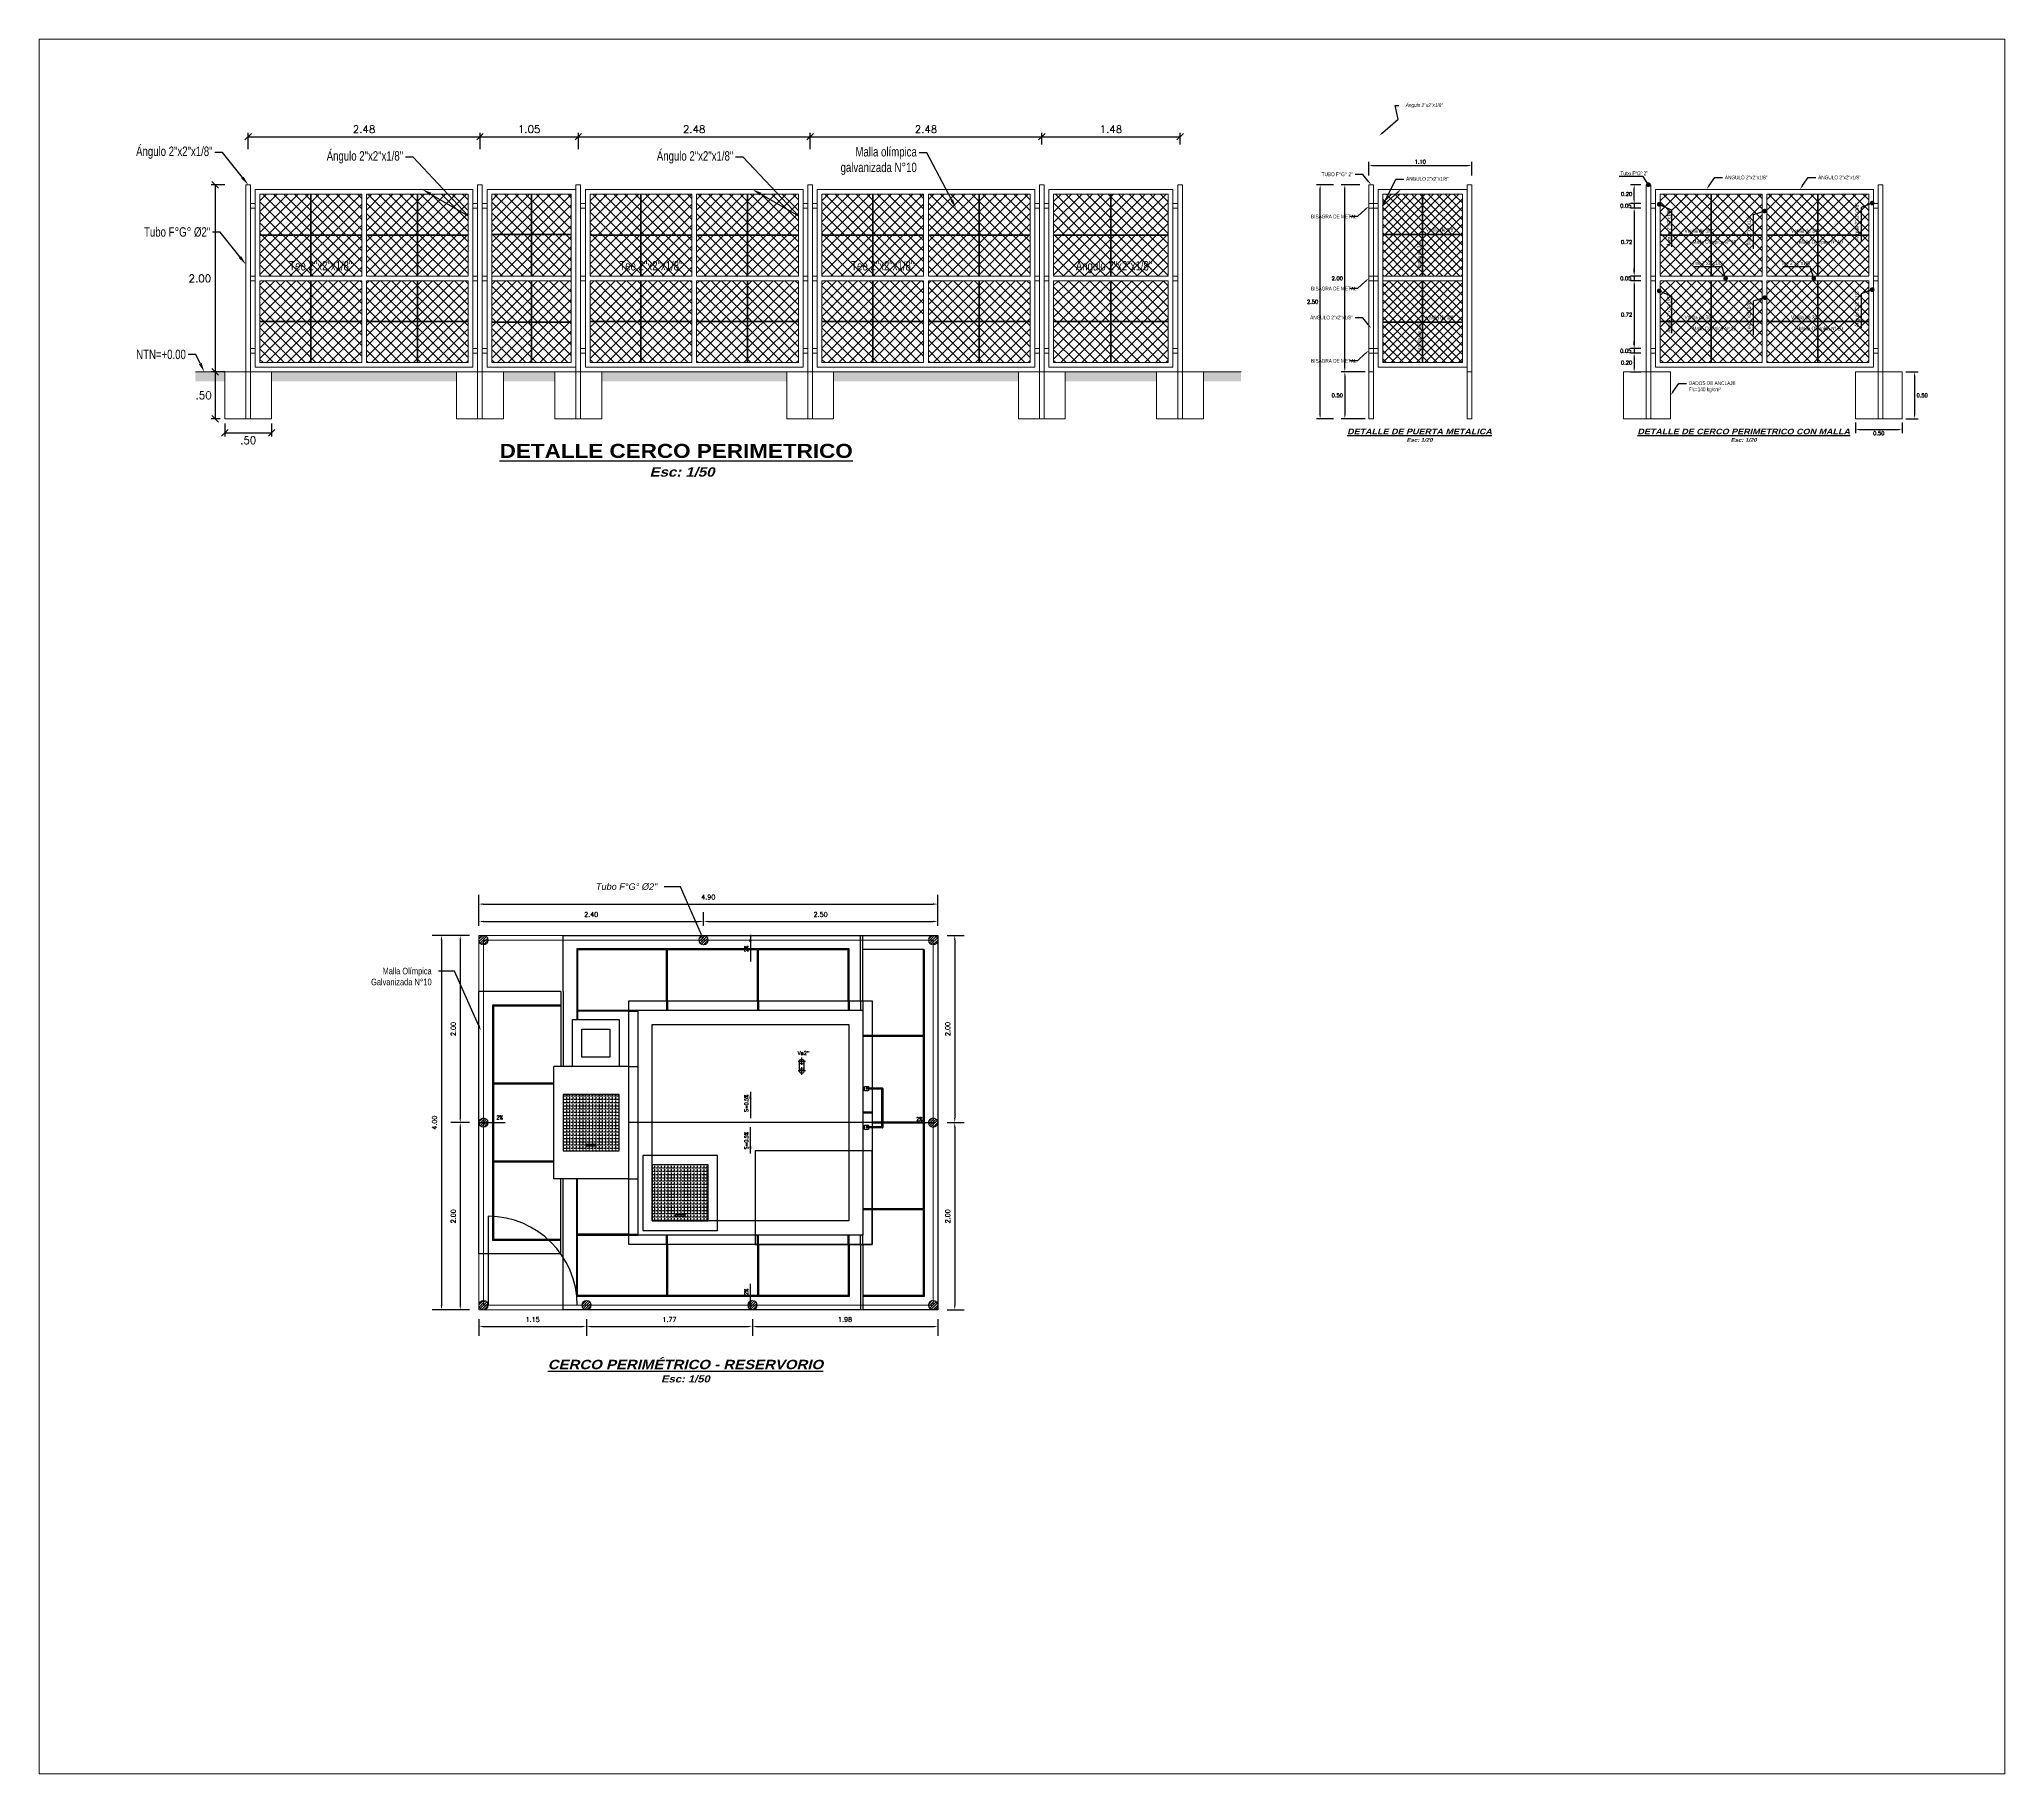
# Model space of a CAD drawing. Header units: metres. Extents: x -90 to 2507, y -28 to 972.
# Drawn here: x 2486.47 to 2507.46, y 953.39 to 971.91 of the extents above.
import ezdxf
from ezdxf import colors
from ezdxf.entities.mleader import LeaderData, LeaderLine
from ezdxf.enums import TextEntityAlignment as Align
from ezdxf.math import Vec2, Vec3

# ---------------------------------------------------------------- set-up
doc = ezdxf.new("R2010")
doc.units = ezdxf.units.M
doc.linetypes.add('HIDDEN', pattern=[9.525, 6.35, -3.175])
doc.linetypes.add('HIDDEN2', pattern=[0.1875, 0.125, -0.0625])
for name, color, linetype, lineweight in [('0.10', 6, 'Continuous', 9), ('A-Door', 31, 'Continuous', 25), ('Acotado', 7, 'Continuous', 13), ('Auxiliares', 51, 'Continuous', 5), ('Cerco Malla', 252, 'Continuous', 15), ('Cotas', 9, 'Continuous', 13), ('MALLA', 253, 'Continuous', 15), ('Muros', 7, 'Continuous', 18), ('Sombreados', 252, 'Continuous', 5), ('Terreno', 34, 'Continuous', 13), ('Textos-Notas', 7, 'Continuous', 18), ('Textos-Titulos', 240, 'Continuous', 25)]:
    doc.layers.add(name, color=color, linetype=linetype, lineweight=lineweight)
for name, color, linetype in [('A-MURO', 6, 'Continuous'), ('A-NIVELES', 7, 'Continuous'), ('ACHURADOS', 254, 'Continuous'), ('G-textos-notas', 7, 'Continuous'), ('S-TUBERIAS-NUEVAS', 3, 'Continuous')]:
    doc.layers.add(name, color=color, linetype=linetype)
doc.styles.add('01COTAS', font='romans.shx')
doc.styles.add('ARIAL', font='arial.ttf', dxfattribs={"height": 1})
doc.styles.add('Cota 75', font='arial.ttf')
doc.styles.add('ebcerqui2', font='GARAIT.TTF', dxfattribs={"height": 0.05})
doc.styles.get("Standard").update_dxf_attribs({"font": 'arial.ttf'})
doc.dimstyles.new('ACOTADO', dxfattribs={"dimtxt": 0.08, "dimasz": 0.005, "dimexe": 0.1, "dimexo": 0.15, "dimgap": 0.05, "dimtad": 1, "dimtih": 1, "dimtoh": 1, "dimzin": 4, "dimdsep": 46, "dimtxsty": 'ARIAL', "dimblk": 'ARCHTICK', "dimcen": 0.04, "dimdle": 0.03, "dimclrd": 1, "dimclre": 1, "dimclrt": 3, "dimadec": 0, "dimazin": 0, "dimtfac": 1, "dimtofl": 0, "dimtmove": 1, "dimatfit": 3, "dimldrblk": 'DOT', "dimfxl": 0.1, "dimtolj": 1, "dimtzin": 0, "dimarcsym": 0})
doc.dimstyles.new('DIM-20-CORTE', dxfattribs={"dimscale": 0.02, "dimtxt": 2, "dimasz": 2, "dimexe": 2, "dimexo": 2, "dimgap": 1, "dimtad": 2, "dimtih": 1, "dimtoh": 1, "dimzin": 1, "dimdsep": 46, "dimtxsty": '01COTAS', "dimcen": 25, "dimclrd": 9, "dimclre": 9, "dimclrt": 7, "dimadec": 0, "dimazin": 0, "dimtfac": 1, "dimtmove": 2, "dimatfit": 3, "dimfxl": 1, "dimtolj": 1, "dimtzin": 0, "dimarcsym": 0})
doc.dimstyles.new('DIM-50', dxfattribs={"dimscale": 0.02, "dimtxt": 4, "dimasz": 3.5, "dimexe": 2, "dimexo": 2.5, "dimgap": 2, "dimtad": 2, "dimtih": 1, "dimtoh": 1, "dimzin": 4, "dimdsep": 46, "dimtxsty": '01COTAS', "dimblk": 'OBLIQUE', "dimcen": 25, "dimclrd": 251, "dimclre": 20, "dimclrt": 7, "dimazin": 0, "dimtfac": 1, "dimtmove": 2, "dimatfit": 3, "dimfxl": 1, "dimtolj": 1, "dimtzin": 0, "dimarcsym": 0})
doc.dimstyles.new('DIM-50-PLANTA', dxfattribs={"dimscale": 0.05, "dimtxt": 2, "dimasz": 2, "dimexe": 2, "dimexo": 2, "dimgap": 1, "dimtad": 1, "dimdec": 0, "dimlfac": 1000, "dimtxsty": '01COTAS', "dimcen": 25, "dimclrd": 9, "dimclre": 9, "dimclrt": 7, "dimadec": 0, "dimazin": 0, "dimtfac": 1, "dimtdec": 0, "dimtmove": 2, "dimatfit": 3, "dimfxl": 1, "dimtolj": 1, "dimtzin": 0, "dimarcsym": 0})
doc.dimstyles.new('DIM-50A-PLANTA', dxfattribs={"dimscale": 0.05, "dimtxt": 2, "dimasz": 2, "dimexe": 2, "dimexo": 2, "dimgap": 1, "dimtad": 1, "dimzin": 1, "dimdsep": 46, "dimtxsty": '01COTAS', "dimcen": 25, "dimclrd": 251, "dimclre": 20, "dimclrt": 7, "dimazin": 0, "dimtfac": 1, "dimtmove": 2, "dimatfit": 3, "dimfxl": 1, "dimtolj": 1, "dimtzin": 0, "dimarcsym": 0})
pattern_1 = [(45, (2536.026696, 984.046484), (-0.0561266, 0.0561266), []), (135, (2536.026696, 984.046484), (-0.0561266, -0.0561266), [])]
pattern_2 = [(90, (2355.72226, 768.712883), (-0.034925, 2e-18), [0.0254, -0.009525]), (180, (2355.72226, 768.712883), (-4e-18, -0.034925), [0.0254, -0.009525])]

# ---------------------------------------------------------------- blocks, each defined once
blk = doc.blocks.new('_Oblique')
at = {"color": 0, "linetype": 'ByBlock', "lineweight": -2}
blk.add_line((-0.5, -0.5), (0.5, 0.5), dxfattribs=at)
blk = doc.blocks.new('*D109')
at = {"layer": 'Cotas', "color": 20, "lineweight": -2, "transparency": 16777216}
for p, q in [((2488.454, 970.36), (2488.31, 970.36)), ((2488.454, 968.361), (2488.31, 968.361))]:
    blk.add_line(p, q, dxfattribs=at)
at = {"layer": 'Cotas', "color": 251, "lineweight": -2, "transparency": 16777216}
blk.add_line((2488.35, 970.36), (2488.35, 968.361), dxfattribs=at)
at = {"layer": 'Defpoints', "color": 0, "transparency": 16777216}
for p in [(2488.504, 970.36), (2488.35, 968.361), (2488.504, 968.361)]:
    blk.add_point(p, dxfattribs=at)
at = {"layer": 'Cotas', "color": 251, "lineweight": -2, "transparency": 16777216, "xscale": 0.07, "yscale": 0.07, "zscale": 0.07}
for p, rotation in [((2488.35, 970.36), 90), ((2488.35, 968.361), 270)]:
    blk.add_blockref('_Oblique', p, dxfattribs=dict(at, rotation=rotation))
at = {"layer": 'Cotas', "color": 7, "transparency": 16777216, "insert": (2488.188, 969.36), "char_height": 0.08, "attachment_point": 5, "style": '01COTAS'}
blk.add_mtext('\\A1;2.00', dxfattribs=at)
blk = doc.blocks.new('*D125')
at = {"layer": 'Cotas', "color": 20, "lineweight": -2, "transparency": 16777216}
for p, q in [((2488.404, 968.361), (2488.31, 968.361)), ((2488.404, 967.861), (2488.31, 967.861))]:
    blk.add_line(p, q, dxfattribs=at)
at = {"layer": 'Cotas', "color": 251, "lineweight": -2, "transparency": 16777216}
blk.add_line((2488.35, 968.361), (2488.35, 967.861), dxfattribs=at)
at = {"layer": 'Defpoints', "color": 0, "transparency": 16777216}
for p in [(2488.454, 968.361), (2488.35, 967.861), (2488.454, 967.861)]:
    blk.add_point(p, dxfattribs=at)
at = {"layer": 'Cotas', "color": 251, "lineweight": -2, "transparency": 16777216, "xscale": 0.07, "yscale": 0.07, "zscale": 0.07}
for p, rotation in [((2488.35, 968.361), 90), ((2488.35, 967.861), 270)]:
    blk.add_blockref('_Oblique', p, dxfattribs=dict(at, rotation=rotation))
at = {"layer": 'Cotas', "color": 7, "transparency": 16777216, "insert": (2488.228, 968.111), "char_height": 0.08, "attachment_point": 5, "style": '01COTAS'}
blk.add_mtext('\\A1;.50', dxfattribs=at)
blk = doc.blocks.new('*D126')
at = {"layer": 'Cotas', "color": 20, "lineweight": -2, "transparency": 16777216}
for p, q in [((2488.454, 967.811), (2488.454, 967.671)), ((2488.954, 967.811), (2488.954, 967.671))]:
    blk.add_line(p, q, dxfattribs=at)
at = {"layer": 'Cotas', "color": 251, "lineweight": -2, "transparency": 16777216}
blk.add_line((2488.454, 967.711), (2488.954, 967.711), dxfattribs=at)
at = {"layer": 'Defpoints', "color": 0, "transparency": 16777216}
for p in [(2488.454, 967.861), (2488.954, 967.861), (2488.954, 967.711)]:
    blk.add_point(p, dxfattribs=at)
at = {"layer": 'Cotas', "color": 251, "lineweight": -2, "transparency": 16777216, "xscale": 0.07, "yscale": 0.07, "zscale": 0.07, "rotation": 180}
blk.add_blockref('_Oblique', (2488.454, 967.711), dxfattribs=at)
at = {"layer": 'Cotas', "color": 251, "lineweight": -2, "transparency": 16777216, "xscale": 0.07, "yscale": 0.07, "zscale": 0.07}
blk.add_blockref('_Oblique', (2488.954, 967.711), dxfattribs=at)
at = {"layer": 'Cotas', "color": 7, "transparency": 16777216, "insert": (2488.704, 967.631), "char_height": 0.08, "attachment_point": 5, "style": '01COTAS'}
blk.add_mtext('\\A1;.50', dxfattribs=at)
blk = doc.blocks.new('*D110')
at = {"layer": 'Cotas', "color": 20, "lineweight": -2, "transparency": 16777216}
for p, q in [((2488.704, 970.74), (2488.704, 970.913)), ((2491.179, 970.74), (2491.179, 970.913))]:
    blk.add_line(p, q, dxfattribs=at)
at = {"layer": 'Cotas', "color": 251, "lineweight": -2, "transparency": 16777216}
blk.add_line((2488.704, 970.873), (2491.179, 970.873), dxfattribs=at)
at = {"layer": 'Defpoints', "color": 0, "transparency": 16777216}
for p in [(2491.179, 970.873), (2488.704, 970.69), (2491.179, 970.69)]:
    blk.add_point(p, dxfattribs=at)
at = {"layer": 'Cotas', "color": 251, "lineweight": -2, "transparency": 16777216, "xscale": 0.07, "yscale": 0.07, "zscale": 0.07, "rotation": 180}
blk.add_blockref('_Oblique', (2488.704, 970.873), dxfattribs=at)
at = {"layer": 'Cotas', "color": 251, "lineweight": -2, "transparency": 16777216, "xscale": 0.07, "yscale": 0.07, "zscale": 0.07}
blk.add_blockref('_Oblique', (2491.179, 970.873), dxfattribs=at)
at = {"layer": 'Cotas', "color": 7, "transparency": 16777216, "insert": (2489.941, 970.953), "char_height": 0.08, "attachment_point": 5, "style": '01COTAS'}
blk.add_mtext('\\A1;2.48', dxfattribs=at)
blk = doc.blocks.new('*D111')
at = {"layer": 'Cotas', "color": 20, "lineweight": -2, "transparency": 16777216}
for p, q in [((2491.179, 970.74), (2491.179, 970.913)), ((2492.229, 970.74), (2492.229, 970.913))]:
    blk.add_line(p, q, dxfattribs=at)
at = {"layer": 'Cotas', "color": 251, "lineweight": -2, "transparency": 16777216}
blk.add_line((2491.179, 970.873), (2492.229, 970.873), dxfattribs=at)
at = {"layer": 'Defpoints', "color": 0, "transparency": 16777216}
for p in [(2492.229, 970.873), (2491.179, 970.69), (2492.229, 970.69)]:
    blk.add_point(p, dxfattribs=at)
at = {"layer": 'Cotas', "color": 251, "lineweight": -2, "transparency": 16777216, "xscale": 0.07, "yscale": 0.07, "zscale": 0.07, "rotation": 180}
blk.add_blockref('_Oblique', (2491.179, 970.873), dxfattribs=at)
at = {"layer": 'Cotas', "color": 251, "lineweight": -2, "transparency": 16777216, "xscale": 0.07, "yscale": 0.07, "zscale": 0.07}
blk.add_blockref('_Oblique', (2492.229, 970.873), dxfattribs=at)
at = {"layer": 'Cotas', "color": 7, "transparency": 16777216, "insert": (2491.704, 970.953), "char_height": 0.08, "attachment_point": 5, "style": '01COTAS'}
blk.add_mtext('\\A1;1.05', dxfattribs=at)
blk = doc.blocks.new('*D112')
at = {"layer": 'Cotas', "color": 20, "lineweight": -2, "transparency": 16777216}
for p, q in [((2492.229, 970.74), (2492.229, 970.913)), ((2494.704, 970.74), (2494.704, 970.913))]:
    blk.add_line(p, q, dxfattribs=at)
at = {"layer": 'Cotas', "color": 251, "lineweight": -2, "transparency": 16777216}
blk.add_line((2492.229, 970.873), (2494.704, 970.873), dxfattribs=at)
at = {"layer": 'Defpoints', "color": 0, "transparency": 16777216}
for p in [(2494.704, 970.873), (2492.229, 970.69), (2494.704, 970.69)]:
    blk.add_point(p, dxfattribs=at)
at = {"layer": 'Cotas', "color": 251, "lineweight": -2, "transparency": 16777216, "xscale": 0.07, "yscale": 0.07, "zscale": 0.07, "rotation": 180}
blk.add_blockref('_Oblique', (2492.229, 970.873), dxfattribs=at)
at = {"layer": 'Cotas', "color": 251, "lineweight": -2, "transparency": 16777216, "xscale": 0.07, "yscale": 0.07, "zscale": 0.07}
blk.add_blockref('_Oblique', (2494.704, 970.873), dxfattribs=at)
at = {"layer": 'Cotas', "color": 7, "transparency": 16777216, "insert": (2493.466, 970.953), "char_height": 0.08, "attachment_point": 5, "style": '01COTAS'}
blk.add_mtext('\\A1;2.48', dxfattribs=at)
blk = doc.blocks.new('*D113')
at = {"layer": 'Cotas', "color": 20, "lineweight": -2, "transparency": 16777216}
for p, q in [((2494.704, 970.79), (2494.704, 970.913)), ((2497.179, 970.79), (2497.179, 970.913))]:
    blk.add_line(p, q, dxfattribs=at)
at = {"layer": 'Cotas', "color": 251, "lineweight": -2, "transparency": 16777216}
blk.add_line((2494.704, 970.873), (2497.179, 970.873), dxfattribs=at)
at = {"layer": 'Defpoints', "color": 0, "transparency": 16777216}
for p in [(2497.179, 970.873), (2494.704, 970.74), (2497.179, 970.74)]:
    blk.add_point(p, dxfattribs=at)
at = {"layer": 'Cotas', "color": 251, "lineweight": -2, "transparency": 16777216, "xscale": 0.07, "yscale": 0.07, "zscale": 0.07, "rotation": 180}
blk.add_blockref('_Oblique', (2494.704, 970.873), dxfattribs=at)
at = {"layer": 'Cotas', "color": 251, "lineweight": -2, "transparency": 16777216, "xscale": 0.07, "yscale": 0.07, "zscale": 0.07}
blk.add_blockref('_Oblique', (2497.179, 970.873), dxfattribs=at)
at = {"layer": 'Cotas', "color": 7, "transparency": 16777216, "insert": (2495.941, 970.953), "char_height": 0.08, "attachment_point": 5, "style": '01COTAS'}
blk.add_mtext('\\A1;2.48', dxfattribs=at)
blk = doc.blocks.new('*D114')
at = {"layer": 'Cotas', "color": 20, "lineweight": -2, "transparency": 16777216}
for p, q in [((2497.179, 970.79), (2497.179, 970.913)), ((2498.654, 970.79), (2498.654, 970.913))]:
    blk.add_line(p, q, dxfattribs=at)
at = {"layer": 'Cotas', "color": 251, "lineweight": -2, "transparency": 16777216}
blk.add_line((2497.179, 970.873), (2498.654, 970.873), dxfattribs=at)
at = {"layer": 'Defpoints', "color": 0, "transparency": 16777216}
for p in [(2498.654, 970.873), (2497.179, 970.74), (2498.654, 970.74)]:
    blk.add_point(p, dxfattribs=at)
at = {"layer": 'Cotas', "color": 251, "lineweight": -2, "transparency": 16777216, "xscale": 0.07, "yscale": 0.07, "zscale": 0.07, "rotation": 180}
blk.add_blockref('_Oblique', (2497.179, 970.873), dxfattribs=at)
at = {"layer": 'Cotas', "color": 251, "lineweight": -2, "transparency": 16777216, "xscale": 0.07, "yscale": 0.07, "zscale": 0.07}
blk.add_blockref('_Oblique', (2498.654, 970.873), dxfattribs=at)
at = {"layer": 'Cotas', "color": 7, "transparency": 16777216, "insert": (2497.916, 970.953), "char_height": 0.08, "attachment_point": 5, "style": '01COTAS'}
blk.add_mtext('\\A1;1.48', dxfattribs=at)
blk = doc.blocks.new('*D115')
at = {"layer": 'Cotas', "color": 9, "lineweight": -2, "transparency": 16777216}
for p, q in [((2500.573, 970.36), (2500.373, 970.36)), ((2500.413, 968.401), (2500.413, 970.32)), ((2500.573, 968.361), (2500.373, 968.361))]:
    blk.add_line(p, q, dxfattribs=at)
at = {"layer": 'Cotas', "color": 9, "transparency": 16777216}
for points in [[(2500.407, 970.32), (2500.42, 970.32), (2500.413, 970.36)], [(2500.407, 968.401), (2500.42, 968.401), (2500.413, 968.361)]]:
    blk.add_solid(points, dxfattribs=at)
at = {"layer": 'Defpoints', "color": 0, "transparency": 16777216}
for p in [(2500.413, 970.36), (2500.613, 970.36), (2500.613, 968.361)]:
    blk.add_point(p, dxfattribs=at)
at = {"layer": 'Cotas', "color": 7, "transparency": 16777216, "insert": (2500.333, 969.36), "char_height": 0.04, "attachment_point": 5, "style": '01COTAS'}
blk.add_mtext('\\A1;2.00', dxfattribs=at)
blk = doc.blocks.new('*D116')
at = {"layer": 'Cotas', "color": 9, "lineweight": -2, "transparency": 16777216}
for p, q in [((2500.669, 970.458), (2500.669, 970.605)), ((2500.709, 970.565), (2501.729, 970.565)), ((2501.769, 970.458), (2501.769, 970.605))]:
    blk.add_line(p, q, dxfattribs=at)
at = {"layer": 'Cotas', "color": 9, "transparency": 16777216}
for points in [[(2500.709, 970.572), (2500.709, 970.559), (2500.669, 970.565)], [(2501.729, 970.572), (2501.729, 970.559), (2501.769, 970.565)]]:
    blk.add_solid(points, dxfattribs=at)
at = {"layer": 'Defpoints', "color": 0, "transparency": 16777216}
for p in [(2500.669, 970.418), (2501.769, 970.565), (2501.769, 970.418)]:
    blk.add_point(p, dxfattribs=at)
at = {"layer": 'Cotas', "color": 7, "transparency": 16777216, "insert": (2501.219, 970.605), "char_height": 0.04, "attachment_point": 5, "style": '01COTAS'}
blk.add_mtext('\\A1;1.10', dxfattribs=at)
blk = doc.blocks.new('*D127')
at = {"layer": 'Cotas', "color": 9, "lineweight": -2, "transparency": 16777216}
for p, q in [((2500.629, 968.361), (2500.373, 968.361)), ((2500.413, 968.321), (2500.413, 967.901)), ((2500.629, 967.861), (2500.373, 967.861))]:
    blk.add_line(p, q, dxfattribs=at)
at = {"layer": 'Cotas', "color": 9, "transparency": 16777216}
for points in [[(2500.407, 968.321), (2500.42, 968.321), (2500.413, 968.361)], [(2500.407, 967.901), (2500.42, 967.901), (2500.413, 967.861)]]:
    blk.add_solid(points, dxfattribs=at)
at = {"layer": 'Defpoints', "color": 0, "transparency": 16777216}
for p in [(2500.669, 968.361), (2500.413, 967.861), (2500.669, 967.861)]:
    blk.add_point(p, dxfattribs=at)
at = {"layer": 'Cotas', "color": 7, "transparency": 16777216, "insert": (2500.333, 968.111), "char_height": 0.04, "attachment_point": 5, "style": '01COTAS'}
blk.add_mtext('\\A1;0.50', dxfattribs=at)
blk = doc.blocks.new('*D117')
at = {"layer": 'Cotas', "color": 9, "lineweight": -2, "transparency": 16777216}
for p, q in [((2500.292, 970.36), (2500.11, 970.36)), ((2500.15, 967.901), (2500.15, 970.32)), ((2500.292, 967.861), (2500.11, 967.861))]:
    blk.add_line(p, q, dxfattribs=at)
at = {"layer": 'Cotas', "color": 9, "transparency": 16777216}
for points in [[(2500.143, 970.32), (2500.156, 970.32), (2500.15, 970.36)], [(2500.143, 967.901), (2500.156, 967.901), (2500.15, 967.861)]]:
    blk.add_solid(points, dxfattribs=at)
at = {"layer": 'Defpoints', "color": 0, "transparency": 16777216}
for p in [(2500.15, 970.36), (2500.332, 970.36), (2500.332, 967.861)]:
    blk.add_point(p, dxfattribs=at)
at = {"layer": 'Cotas', "color": 7, "transparency": 16777216, "insert": (2500.069, 969.11), "char_height": 0.04, "attachment_point": 5, "style": '01COTAS'}
blk.add_mtext('\\A1;2.50', dxfattribs=at)
blk = doc.blocks.new('_ArchTick')
at = {"layer": '0.10', "color": 0, "const_width": 0.15}
blk.add_lwpolyline([(-0.5, -0.5), (0.5, 0.5)], dxfattribs=at)
blk = doc.blocks.new('*D118')
at = {"layer": 'Acotado', "color": 9, "lineweight": -2, "transparency": 16777216}
for p, q in [((2503.575, 970.36), (2503.463, 970.36)), ((2503.503, 970.2), (2503.503, 970.32)), ((2503.575, 970.16), (2503.463, 970.16))]:
    blk.add_line(p, q, dxfattribs=at)
at = {"layer": 'Acotado', "color": 9, "transparency": 16777216}
for points in [[(2503.496, 970.32), (2503.51, 970.32), (2503.503, 970.36)], [(2503.496, 970.2), (2503.51, 970.2), (2503.503, 970.16)]]:
    blk.add_solid(points, dxfattribs=at)
at = {"layer": 'Defpoints', "color": 0, "transparency": 16777216}
for p in [(2503.503, 970.36), (2503.615, 970.36), (2503.615, 970.16)]:
    blk.add_point(p, dxfattribs=at)
at = {"layer": 'Acotado', "color": 7, "transparency": 16777216, "insert": (2503.422, 970.26), "char_height": 0.04, "attachment_point": 5, "style": '01COTAS'}
blk.add_mtext('\\A1;0.20', dxfattribs=at)
blk = doc.blocks.new('*D119')
at = {"layer": 'Acotado', "color": 9, "lineweight": -2, "transparency": 16777216}
for p, q in [((2503.503, 970.2), (2503.503, 970.24)), ((2503.575, 970.16), (2503.463, 970.16)), ((2503.575, 970.11), (2503.463, 970.11)), ((2503.503, 970.16), (2503.503, 970.11)), ((2503.503, 970.07), (2503.503, 970.03))]:
    blk.add_line(p, q, dxfattribs=at)
at = {"layer": 'Acotado', "color": 9, "transparency": 16777216}
for points in [[(2503.496, 970.2), (2503.51, 970.2), (2503.503, 970.16)], [(2503.496, 970.07), (2503.51, 970.07), (2503.503, 970.11)]]:
    blk.add_solid(points, dxfattribs=at)
at = {"layer": 'Defpoints', "color": 0, "transparency": 16777216}
for p in [(2503.503, 970.11), (2503.615, 970.16), (2503.615, 970.11)]:
    blk.add_point(p, dxfattribs=at)
at = {"layer": 'Acotado', "color": 7, "transparency": 16777216, "insert": (2503.413, 970.135), "char_height": 0.04, "attachment_point": 5, "style": '01COTAS'}
blk.add_mtext('\\A1;0.05', dxfattribs=at)
blk = doc.blocks.new('*D120')
at = {"layer": 'Acotado', "color": 9, "lineweight": -2, "transparency": 16777216}
for p, q in [((2503.575, 970.11), (2503.463, 970.11)), ((2503.503, 970.07), (2503.503, 969.425)), ((2503.575, 969.385), (2503.463, 969.385))]:
    blk.add_line(p, q, dxfattribs=at)
at = {"layer": 'Acotado', "color": 9, "transparency": 16777216}
for points in [[(2503.496, 970.07), (2503.51, 970.07), (2503.503, 970.11)], [(2503.496, 969.425), (2503.51, 969.425), (2503.503, 969.385)]]:
    blk.add_solid(points, dxfattribs=at)
at = {"layer": 'Defpoints', "color": 0, "transparency": 16777216}
for p in [(2503.615, 970.11), (2503.503, 969.385), (2503.615, 969.385)]:
    blk.add_point(p, dxfattribs=at)
at = {"layer": 'Acotado', "color": 7, "transparency": 16777216, "insert": (2503.422, 969.748), "char_height": 0.04, "attachment_point": 5, "style": '01COTAS'}
blk.add_mtext('\\A1;0.72', dxfattribs=at)
blk = doc.blocks.new('*D121')
at = {"layer": 'Acotado', "color": 9, "lineweight": -2, "transparency": 16777216}
for p, q in [((2503.575, 969.385), (2503.463, 969.385)), ((2503.503, 969.425), (2503.503, 969.465)), ((2503.503, 969.385), (2503.503, 969.335)), ((2503.575, 969.335), (2503.463, 969.335)), ((2503.503, 969.295), (2503.503, 969.255))]:
    blk.add_line(p, q, dxfattribs=at)
at = {"layer": 'Acotado', "color": 9, "transparency": 16777216}
for points in [[(2503.496, 969.425), (2503.51, 969.425), (2503.503, 969.385)], [(2503.496, 969.295), (2503.51, 969.295), (2503.503, 969.335)]]:
    blk.add_solid(points, dxfattribs=at)
at = {"layer": 'Defpoints', "color": 0, "transparency": 16777216}
for p in [(2503.615, 969.385), (2503.503, 969.335), (2503.615, 969.335)]:
    blk.add_point(p, dxfattribs=at)
at = {"layer": 'Acotado', "color": 7, "transparency": 16777216, "insert": (2503.413, 969.36), "char_height": 0.04, "attachment_point": 5, "style": '01COTAS'}
blk.add_mtext('\\A1;0.05', dxfattribs=at)
blk = doc.blocks.new('*D122')
at = {"layer": 'Acotado', "color": 9, "lineweight": -2, "transparency": 16777216}
for p, q in [((2503.575, 969.335), (2503.463, 969.335)), ((2503.503, 969.295), (2503.503, 968.651)), ((2503.575, 968.611), (2503.463, 968.611))]:
    blk.add_line(p, q, dxfattribs=at)
at = {"layer": 'Acotado', "color": 9, "transparency": 16777216}
for points in [[(2503.496, 969.295), (2503.51, 969.295), (2503.503, 969.335)], [(2503.496, 968.651), (2503.51, 968.651), (2503.503, 968.611)]]:
    blk.add_solid(points, dxfattribs=at)
at = {"layer": 'Defpoints', "color": 0, "transparency": 16777216}
for p in [(2503.615, 969.335), (2503.503, 968.611), (2503.615, 968.611)]:
    blk.add_point(p, dxfattribs=at)
at = {"layer": 'Acotado', "color": 7, "transparency": 16777216, "insert": (2503.422, 968.973), "char_height": 0.04, "attachment_point": 5, "style": '01COTAS'}
blk.add_mtext('\\A1;0.72', dxfattribs=at)
blk = doc.blocks.new('*D123')
at = {"layer": 'Acotado', "color": 9, "lineweight": -2, "transparency": 16777216}
for p, q in [((2503.575, 968.611), (2503.463, 968.611)), ((2503.575, 968.561), (2503.463, 968.561)), ((2503.503, 968.651), (2503.503, 968.691)), ((2503.503, 968.611), (2503.503, 968.561)), ((2503.503, 968.521), (2503.503, 968.481))]:
    blk.add_line(p, q, dxfattribs=at)
at = {"layer": 'Acotado', "color": 9, "transparency": 16777216}
for points in [[(2503.496, 968.651), (2503.51, 968.651), (2503.503, 968.611)], [(2503.496, 968.521), (2503.51, 968.521), (2503.503, 968.561)]]:
    blk.add_solid(points, dxfattribs=at)
at = {"layer": 'Defpoints', "color": 0, "transparency": 16777216}
for p in [(2503.503, 968.561), (2503.615, 968.611), (2503.615, 968.561)]:
    blk.add_point(p, dxfattribs=at)
at = {"layer": 'Acotado', "color": 7, "transparency": 16777216, "insert": (2503.413, 968.586), "char_height": 0.04, "attachment_point": 5, "style": '01COTAS'}
blk.add_mtext('\\A1;0.05', dxfattribs=at)
blk = doc.blocks.new('*D124')
at = {"layer": 'Acotado', "color": 9, "lineweight": -2, "transparency": 16777216}
for p, q in [((2503.575, 968.561), (2503.463, 968.561)), ((2503.503, 968.521), (2503.503, 968.4)), ((2503.575, 968.36), (2503.463, 968.36))]:
    blk.add_line(p, q, dxfattribs=at)
at = {"layer": 'Acotado', "color": 9, "transparency": 16777216}
for points in [[(2503.496, 968.521), (2503.51, 968.521), (2503.503, 968.561)], [(2503.496, 968.4), (2503.51, 968.4), (2503.503, 968.36)]]:
    blk.add_solid(points, dxfattribs=at)
at = {"layer": 'Defpoints', "color": 0, "transparency": 16777216}
for p in [(2503.615, 968.561), (2503.503, 968.36), (2503.615, 968.36)]:
    blk.add_point(p, dxfattribs=at)
at = {"layer": 'Acotado', "color": 7, "transparency": 16777216, "insert": (2503.422, 968.46), "char_height": 0.04, "attachment_point": 5, "style": '01COTAS'}
blk.add_mtext('\\A1;0.20', dxfattribs=at)
blk = doc.blocks.new('*D128')
at = {"layer": 'Acotado', "color": 9, "lineweight": -2, "transparency": 16777216}
for p, q in [((2506.405, 968.361), (2506.537, 968.361)), ((2506.497, 968.321), (2506.497, 967.901)), ((2506.405, 967.861), (2506.537, 967.861))]:
    blk.add_line(p, q, dxfattribs=at)
at = {"layer": 'Acotado', "color": 9, "transparency": 16777216}
for points in [[(2506.49, 968.321), (2506.503, 968.321), (2506.497, 968.361)], [(2506.49, 967.901), (2506.503, 967.901), (2506.497, 967.861)]]:
    blk.add_solid(points, dxfattribs=at)
at = {"layer": 'Defpoints', "color": 0, "transparency": 16777216}
for p in [(2506.365, 968.361), (2506.365, 967.861), (2506.497, 967.861)]:
    blk.add_point(p, dxfattribs=at)
at = {"layer": 'Acotado', "color": 7, "transparency": 16777216, "insert": (2506.578, 968.111), "char_height": 0.04, "attachment_point": 5, "style": '01COTAS'}
blk.add_mtext('\\A1;0.50', dxfattribs=at)
blk = doc.blocks.new('*D129')
at = {"layer": 'Acotado', "color": 9, "lineweight": -2, "transparency": 16777216}
for p, q in [((2505.865, 967.821), (2505.865, 967.707)), ((2505.905, 967.747), (2506.325, 967.747)), ((2506.365, 967.821), (2506.365, 967.707))]:
    blk.add_line(p, q, dxfattribs=at)
at = {"layer": 'Acotado', "color": 9, "transparency": 16777216}
for points in [[(2505.905, 967.753), (2505.905, 967.74), (2505.865, 967.747)], [(2506.325, 967.753), (2506.325, 967.74), (2506.365, 967.747)]]:
    blk.add_solid(points, dxfattribs=at)
at = {"layer": 'Defpoints', "color": 0, "transparency": 16777216}
for p in [(2505.865, 967.861), (2506.365, 967.861), (2506.365, 967.747)]:
    blk.add_point(p, dxfattribs=at)
at = {"layer": 'Acotado', "color": 7, "transparency": 16777216, "insert": (2506.115, 967.707), "char_height": 0.04, "attachment_point": 5, "style": '01COTAS'}
blk.add_mtext('\\A1;0.50', dxfattribs=at)
blk = doc.blocks.new('*D593')
at = {"layer": 'Acotado', "color": 20, "lineweight": -2, "transparency": 16777216}
for p, q in [((2491.166, 958.244), (2491.166, 958.066)), ((2492.316, 958.244), (2492.316, 958.066))]:
    blk.add_line(p, q, dxfattribs=at)
at = {"layer": 'Acotado', "color": 251, "lineweight": -2, "transparency": 16777216}
blk.add_line((2491.216, 958.166), (2492.266, 958.166), dxfattribs=at)
at = {"layer": 'Acotado', "color": 251, "transparency": 16777216}
for points in [[(2491.216, 958.174), (2491.216, 958.158), (2491.166, 958.166)], [(2492.266, 958.174), (2492.266, 958.158), (2492.316, 958.166)]]:
    blk.add_solid(points, dxfattribs=at)
at = {"layer": 'Defpoints', "color": 0, "transparency": 16777216}
for p in [(2491.166, 958.344), (2492.316, 958.344), (2492.316, 958.166)]:
    blk.add_point(p, dxfattribs=at)
at = {"layer": 'Acotado', "color": 7, "transparency": 16777216, "insert": (2491.741, 958.241), "char_height": 0.05, "attachment_point": 5, "style": '01COTAS'}
blk.add_mtext('\\A1;1.15', dxfattribs=at)
blk = doc.blocks.new('*D594')
at = {"layer": 'Acotado', "color": 20, "lineweight": -2, "transparency": 16777216}
for p, q in [((2492.316, 958.244), (2492.316, 958.066)), ((2494.087, 958.244), (2494.087, 958.066))]:
    blk.add_line(p, q, dxfattribs=at)
at = {"layer": 'Acotado', "color": 251, "lineweight": -2, "transparency": 16777216}
blk.add_line((2492.366, 958.166), (2494.037, 958.166), dxfattribs=at)
at = {"layer": 'Acotado', "color": 251, "transparency": 16777216}
for points in [[(2492.366, 958.174), (2492.366, 958.158), (2492.316, 958.166)], [(2494.037, 958.174), (2494.037, 958.158), (2494.087, 958.166)]]:
    blk.add_solid(points, dxfattribs=at)
at = {"layer": 'Defpoints', "color": 0, "transparency": 16777216}
for p in [(2492.316, 958.344), (2494.087, 958.344), (2494.087, 958.166)]:
    blk.add_point(p, dxfattribs=at)
at = {"layer": 'Acotado', "color": 7, "transparency": 16777216, "insert": (2493.202, 958.241), "char_height": 0.05, "attachment_point": 5, "style": '01COTAS'}
blk.add_mtext('\\A1;1.77', dxfattribs=at)
blk = doc.blocks.new('*D595')
at = {"layer": 'Acotado', "color": 20, "lineweight": -2, "transparency": 16777216}
for p, q in [((2494.087, 958.244), (2494.087, 958.066)), ((2496.066, 958.244), (2496.066, 958.066))]:
    blk.add_line(p, q, dxfattribs=at)
at = {"layer": 'Acotado', "color": 251, "lineweight": -2, "transparency": 16777216}
blk.add_line((2494.137, 958.166), (2496.016, 958.166), dxfattribs=at)
at = {"layer": 'Acotado', "color": 251, "transparency": 16777216}
for points in [[(2494.137, 958.174), (2494.137, 958.158), (2494.087, 958.166)], [(2496.016, 958.174), (2496.016, 958.158), (2496.066, 958.166)]]:
    blk.add_solid(points, dxfattribs=at)
at = {"layer": 'Defpoints', "color": 0, "transparency": 16777216}
for p in [(2494.087, 958.344), (2496.066, 958.344), (2496.066, 958.166)]:
    blk.add_point(p, dxfattribs=at)
at = {"layer": 'Acotado', "color": 7, "transparency": 16777216, "insert": (2495.077, 958.241), "char_height": 0.05, "attachment_point": 5, "style": '01COTAS'}
blk.add_mtext('\\A1;1.98', dxfattribs=at)
blk = doc.blocks.new('*D596')
at = {"layer": 'Acotado', "color": 20, "lineweight": -2, "transparency": 16777216}
for p, q in [((2491.166, 962.444), (2491.166, 962.592)), ((2493.566, 962.444), (2493.566, 962.592))]:
    blk.add_line(p, q, dxfattribs=at)
at = {"layer": 'Acotado', "color": 251, "lineweight": -2, "transparency": 16777216}
blk.add_line((2491.216, 962.492), (2493.516, 962.492), dxfattribs=at)
at = {"layer": 'Acotado', "color": 251, "transparency": 16777216}
for points in [[(2491.216, 962.5), (2491.216, 962.484), (2491.166, 962.492)], [(2493.516, 962.5), (2493.516, 962.484), (2493.566, 962.492)]]:
    blk.add_solid(points, dxfattribs=at)
at = {"layer": 'Defpoints', "color": 0, "transparency": 16777216}
for p in [(2493.566, 962.492), (2491.166, 962.344), (2493.566, 962.344)]:
    blk.add_point(p, dxfattribs=at)
at = {"layer": 'Acotado', "color": 7, "transparency": 16777216, "insert": (2492.366, 962.567), "char_height": 0.05, "attachment_point": 5, "style": '01COTAS'}
blk.add_mtext('\\A1;2.40', dxfattribs=at)
blk = doc.blocks.new('*D597')
at = {"layer": 'Acotado', "color": 20, "lineweight": -2, "transparency": 16777216}
for p, q in [((2493.566, 962.444), (2493.566, 962.592)), ((2496.066, 962.444), (2496.066, 962.592))]:
    blk.add_line(p, q, dxfattribs=at)
at = {"layer": 'Acotado', "color": 251, "lineweight": -2, "transparency": 16777216}
blk.add_line((2493.616, 962.492), (2496.016, 962.492), dxfattribs=at)
at = {"layer": 'Acotado', "color": 251, "transparency": 16777216}
for points in [[(2493.616, 962.5), (2493.616, 962.484), (2493.566, 962.492)], [(2496.016, 962.5), (2496.016, 962.484), (2496.066, 962.492)]]:
    blk.add_solid(points, dxfattribs=at)
at = {"layer": 'Defpoints', "color": 0, "transparency": 16777216}
for p in [(2496.066, 962.492), (2493.566, 962.344), (2496.066, 962.344)]:
    blk.add_point(p, dxfattribs=at)
at = {"layer": 'Acotado', "color": 7, "transparency": 16777216, "insert": (2494.816, 962.567), "char_height": 0.05, "attachment_point": 5, "style": '01COTAS'}
blk.add_mtext('\\A1;2.50', dxfattribs=at)
blk = doc.blocks.new('*D598')
at = {"layer": 'Acotado', "color": 20, "lineweight": -2, "transparency": 16777216}
for p, q in [((2496.166, 962.344), (2496.348, 962.344)), ((2496.166, 960.344), (2496.348, 960.344))]:
    blk.add_line(p, q, dxfattribs=at)
at = {"layer": 'Acotado', "color": 251, "lineweight": -2, "transparency": 16777216}
blk.add_line((2496.248, 962.294), (2496.248, 960.394), dxfattribs=at)
at = {"layer": 'Acotado', "color": 251, "transparency": 16777216}
for points in [[(2496.24, 962.294), (2496.256, 962.294), (2496.248, 962.344)], [(2496.24, 960.394), (2496.256, 960.394), (2496.248, 960.344)]]:
    blk.add_solid(points, dxfattribs=at)
at = {"layer": 'Defpoints', "color": 0, "transparency": 16777216}
for p in [(2496.066, 962.344), (2496.066, 960.344), (2496.248, 960.344)]:
    blk.add_point(p, dxfattribs=at)
at = {"layer": 'Acotado', "color": 7, "transparency": 16777216, "insert": (2496.173, 961.344), "char_height": 0.05, "attachment_point": 5, "rotation": 90, "style": '01COTAS'}
blk.add_mtext('\\A1;2.00', dxfattribs=at)
blk = doc.blocks.new('*D599')
at = {"layer": 'Acotado', "color": 20, "lineweight": -2, "transparency": 16777216}
for p, q in [((2496.166, 960.344), (2496.348, 960.344)), ((2496.166, 958.344), (2496.348, 958.344))]:
    blk.add_line(p, q, dxfattribs=at)
at = {"layer": 'Acotado', "color": 251, "lineweight": -2, "transparency": 16777216}
blk.add_line((2496.248, 960.294), (2496.248, 958.394), dxfattribs=at)
at = {"layer": 'Acotado', "color": 251, "transparency": 16777216}
for points in [[(2496.24, 960.294), (2496.256, 960.294), (2496.248, 960.344)], [(2496.24, 958.394), (2496.256, 958.394), (2496.248, 958.344)]]:
    blk.add_solid(points, dxfattribs=at)
at = {"layer": 'Defpoints', "color": 0, "transparency": 16777216}
for p in [(2496.066, 960.344), (2496.066, 958.344), (2496.248, 958.344)]:
    blk.add_point(p, dxfattribs=at)
at = {"layer": 'Acotado', "color": 7, "transparency": 16777216, "insert": (2496.173, 959.344), "char_height": 0.05, "attachment_point": 5, "rotation": 90, "style": '01COTAS'}
blk.add_mtext('\\A1;2.00', dxfattribs=at)
blk = doc.blocks.new('*D600')
at = {"layer": 'Acotado', "color": 20, "lineweight": -2, "transparency": 16777216}
for p, q in [((2491.066, 962.344), (2490.868, 962.344)), ((2491.066, 960.344), (2490.868, 960.344))]:
    blk.add_line(p, q, dxfattribs=at)
at = {"layer": 'Acotado', "color": 251, "lineweight": -2, "transparency": 16777216}
blk.add_line((2490.968, 962.294), (2490.968, 960.394), dxfattribs=at)
at = {"layer": 'Acotado', "color": 251, "transparency": 16777216}
for points in [[(2490.96, 962.294), (2490.976, 962.294), (2490.968, 962.344)], [(2490.96, 960.394), (2490.976, 960.394), (2490.968, 960.344)]]:
    blk.add_solid(points, dxfattribs=at)
at = {"layer": 'Defpoints', "color": 0, "transparency": 16777216}
for p in [(2491.166, 962.344), (2490.968, 960.344), (2491.166, 960.344)]:
    blk.add_point(p, dxfattribs=at)
at = {"layer": 'Acotado', "color": 7, "transparency": 16777216, "insert": (2490.893, 961.344), "char_height": 0.05, "attachment_point": 5, "rotation": 90, "style": '01COTAS'}
blk.add_mtext('\\A1;2.00', dxfattribs=at)
blk = doc.blocks.new('*D601')
at = {"layer": 'Acotado', "color": 20, "lineweight": -2, "transparency": 16777216}
for p, q in [((2491.066, 960.344), (2490.868, 960.344)), ((2491.066, 958.344), (2490.868, 958.344))]:
    blk.add_line(p, q, dxfattribs=at)
at = {"layer": 'Acotado', "color": 251, "lineweight": -2, "transparency": 16777216}
blk.add_line((2490.968, 960.294), (2490.968, 958.394), dxfattribs=at)
at = {"layer": 'Acotado', "color": 251, "transparency": 16777216}
for points in [[(2490.96, 960.294), (2490.976, 960.294), (2490.968, 960.344)], [(2490.96, 958.394), (2490.976, 958.394), (2490.968, 958.344)]]:
    blk.add_solid(points, dxfattribs=at)
at = {"layer": 'Defpoints', "color": 0, "transparency": 16777216}
for p in [(2491.166, 960.344), (2490.968, 958.344), (2491.166, 958.344)]:
    blk.add_point(p, dxfattribs=at)
at = {"layer": 'Acotado', "color": 7, "transparency": 16777216, "insert": (2490.893, 959.344), "char_height": 0.05, "attachment_point": 5, "rotation": 90, "style": '01COTAS'}
blk.add_mtext('\\A1;2.00', dxfattribs=at)
blk = doc.blocks.new('*D602')
at = {"layer": 'Acotado', "color": 20, "lineweight": -2, "transparency": 16777216}
for p, q in [((2491.066, 962.344), (2490.668, 962.344)), ((2491.066, 958.344), (2490.668, 958.344))]:
    blk.add_line(p, q, dxfattribs=at)
at = {"layer": 'Acotado', "color": 251, "lineweight": -2, "transparency": 16777216}
blk.add_line((2490.768, 962.294), (2490.768, 958.394), dxfattribs=at)
at = {"layer": 'Acotado', "color": 251, "transparency": 16777216}
for points in [[(2490.759, 962.294), (2490.776, 962.294), (2490.768, 962.344)], [(2490.759, 958.394), (2490.776, 958.394), (2490.768, 958.344)]]:
    blk.add_solid(points, dxfattribs=at)
at = {"layer": 'Defpoints', "color": 0, "transparency": 16777216}
for p in [(2491.166, 962.344), (2490.768, 958.344), (2491.166, 958.344)]:
    blk.add_point(p, dxfattribs=at)
at = {"layer": 'Acotado', "color": 7, "transparency": 16777216, "insert": (2490.693, 960.344), "char_height": 0.05, "attachment_point": 5, "rotation": 90, "style": '01COTAS'}
blk.add_mtext('\\A1;4.00', dxfattribs=at)
blk = doc.blocks.new('*D603')
at = {"layer": 'Acotado', "color": 20, "lineweight": -2, "transparency": 16777216}
for p, q in [((2491.166, 962.444), (2491.166, 962.778)), ((2496.066, 962.444), (2496.066, 962.778))]:
    blk.add_line(p, q, dxfattribs=at)
at = {"layer": 'Acotado', "color": 251, "lineweight": -2, "transparency": 16777216}
blk.add_line((2491.216, 962.678), (2496.016, 962.678), dxfattribs=at)
at = {"layer": 'Acotado', "color": 251, "transparency": 16777216}
for points in [[(2491.216, 962.686), (2491.216, 962.669), (2491.166, 962.678)], [(2496.016, 962.686), (2496.016, 962.669), (2496.066, 962.678)]]:
    blk.add_solid(points, dxfattribs=at)
at = {"layer": 'Defpoints', "color": 0, "transparency": 16777216}
for p in [(2496.066, 962.678), (2491.166, 962.344), (2496.066, 962.344)]:
    blk.add_point(p, dxfattribs=at)
at = {"layer": 'Acotado', "color": 7, "transparency": 16777216, "insert": (2493.616, 962.753), "char_height": 0.05, "attachment_point": 5, "style": '01COTAS'}
blk.add_mtext('\\A1;4.90', dxfattribs=at)

msp = doc.modelspace()

# ---------------------------------------------------------------- hatches: boundary and pattern name
at = {"layer": 'ACHURADOS'}
h = msp.add_hatch(dxfattribs=at)
h.set_pattern_fill('ANGLE', color=256, scale=0.005, angle=90, style=0)
h.set_pattern_definition(pattern_2)
h.paths.add_polyline_path([(2492.0663, 960.0437), (2492.6663, 960.0437), (2492.6663, 960.6437), (2492.0663, 960.6437)])
h = msp.add_hatch(dxfattribs=at)
h.set_pattern_fill('ANGLE', color=256, scale=0.005, angle=90, style=0)
h.set_pattern_definition(pattern_2)
h.paths.add_polyline_path([(2493.0163, 959.2937), (2493.6163, 959.2937), (2493.6163, 959.8937), (2493.0163, 959.8937)])
at = {"layer": 'Cerco Malla', "lineweight": 18}
h = msp.add_hatch(dxfattribs=at)
h.set_pattern_fill('ANSI31', color=5, scale=0.006)
h.set_pattern_definition([(45, (2491.166298, 962.193685), (-0.0134704, 0.0134704), [])])
edge = h.paths.add_edge_path()
edge.add_arc((2491.2163, 962.2937), 0.05, 0, 360)
h = msp.add_hatch(dxfattribs=at)
h.set_pattern_fill('ANSI31', color=5, scale=0.006)
h.set_pattern_definition([(45, (2493.516298, 962.193685), (-0.0134704, 0.0134704), [])])
edge = h.paths.add_edge_path()
edge.add_arc((2493.5663, 962.2937), 0.05, 0, 360)
h = msp.add_hatch(dxfattribs=at)
h.set_pattern_fill('ANSI31', color=5, scale=0.006)
h.set_pattern_definition([(45, (2495.966298, 962.193685), (-0.0134704, 0.0134704), [])])
edge = h.paths.add_edge_path()
edge.add_arc((2496.0163, 962.2937), 0.05, 0, 360)
h = msp.add_hatch(dxfattribs=at)
h.set_pattern_fill('ANSI31', color=5, scale=0.006)
h.set_pattern_definition([(45, (2491.166298, 960.243685), (-0.0134704, 0.0134704), [])])
edge = h.paths.add_edge_path()
edge.add_arc((2491.2163, 960.3437), 0.05, 0, 360)
h = msp.add_hatch(dxfattribs=at)
h.set_pattern_fill('ANSI31', color=5, scale=0.006)
h.set_pattern_definition([(45, (2495.966298, 960.243685), (-0.0134704, 0.0134704), [])])
edge = h.paths.add_edge_path()
edge.add_arc((2496.0163, 960.3437), 0.05, 0, 360)
h = msp.add_hatch(dxfattribs=at)
h.set_pattern_fill('ANSI31', color=5, scale=0.006)
h.set_pattern_definition([(45, (2491.166298, 958.343685), (-0.0134704, 0.0134704), [])])
edge = h.paths.add_edge_path()
edge.add_arc((2491.2163, 958.3937), 0.05, 0, 360)
h = msp.add_hatch(dxfattribs=at)
h.set_pattern_fill('ANSI31', color=5, scale=0.006)
h.set_pattern_definition([(45, (2492.266298, 958.343685), (-0.0134704, 0.0134704), [])])
edge = h.paths.add_edge_path()
edge.add_arc((2492.3163, 958.3937), 0.05, 0, 360)
h = msp.add_hatch(dxfattribs=at)
h.set_pattern_fill('ANSI31', color=5, scale=0.006)
h.set_pattern_definition([(45, (2494.037414, 958.343685), (-0.0134704, 0.0134704), [])])
edge = h.paths.add_edge_path()
edge.add_arc((2494.0874, 958.3937), 0.05, 0, 360)
h = msp.add_hatch(dxfattribs=at)
h.set_pattern_fill('ANSI31', color=5, scale=0.006)
h.set_pattern_definition([(45, (2495.966298, 958.293685), (-0.0134704, 0.0134704), [])])
edge = h.paths.add_edge_path()
edge.add_arc((2496.0163, 958.3937), 0.05, 0, 360)
at = {"layer": 'Sombreados'}
h = msp.add_hatch(dxfattribs=at)
h.set_pattern_fill('ANSI37', color=256, scale=0.025)
h.set_pattern_definition(pattern_1)
h.paths.add_polyline_path([(2488.8286, 969.3853), (2489.9161, 969.3853), (2489.9161, 970.2598), (2488.8286, 970.2598)])
h.paths.add_polyline_path([(2488.8286, 969.3353), (2488.8286, 968.4608), (2489.9161, 968.4608), (2489.9161, 969.3353)])
h.paths.add_polyline_path([(2489.9661, 968.4608), (2491.0536, 968.4608), (2491.0536, 969.3353), (2489.9661, 969.3353)])
h.paths.add_polyline_path([(2489.9661, 970.2598), (2489.9661, 969.3853), (2491.0536, 969.3853), (2491.0536, 970.2598)])
h = msp.add_hatch(dxfattribs=at)
h.set_pattern_fill('ANSI37', color=256, scale=0.025)
h.set_pattern_definition(pattern_1)
h.paths.add_polyline_path([(2491.3036, 969.3853), (2491.7286, 969.3853), (2491.7286, 970.2598), (2491.3036, 970.2598)])
h.paths.add_polyline_path([(2491.7286, 969.3853), (2492.1536, 969.3853), (2492.1536, 970.2598), (2491.7286, 970.2598)])
h.paths.add_polyline_path([(2492.1536, 969.3353), (2491.7286, 969.3353), (2491.7286, 968.4608), (2492.1536, 968.4608)])
h.paths.add_polyline_path([(2491.7286, 969.3353), (2491.3036, 969.3353), (2491.3036, 968.4608), (2491.7286, 968.4608)])
h = msp.add_hatch(dxfattribs=at)
h.set_pattern_fill('ANSI37', color=256, scale=0.025)
h.set_pattern_definition([(45, (2539.551696, 984.046484), (-0.0561266, 0.0561266), []), (135, (2539.551696, 984.046484), (-0.0561266, -0.0561266), [])])
h.paths.add_polyline_path([(2492.3536, 969.3853), (2493.4411, 969.3853), (2493.4411, 970.2598), (2492.3536, 970.2598)])
h.paths.add_polyline_path([(2492.3536, 969.3353), (2492.3536, 968.4608), (2493.4411, 968.4608), (2493.4411, 969.3353)])
h.paths.add_polyline_path([(2493.4911, 968.4608), (2494.5786, 968.4608), (2494.5786, 969.3353), (2493.4911, 969.3353)])
h.paths.add_polyline_path([(2493.4911, 970.2598), (2493.4911, 969.3853), (2494.5786, 969.3853), (2494.5786, 970.2598)])
h = msp.add_hatch(dxfattribs=at)
h.set_pattern_fill('ANSI37', color=256, scale=0.025)
h.set_pattern_definition([(45, (2542.026696, 984.046484), (-0.0561266, 0.0561266), []), (135, (2542.026696, 984.046484), (-0.0561266, -0.0561266), [])])
h.paths.add_polyline_path([(2494.8286, 969.3853), (2495.9161, 969.3853), (2495.9161, 970.2598), (2494.8286, 970.2598)])
h.paths.add_polyline_path([(2494.8286, 969.3353), (2494.8286, 968.4608), (2495.9161, 968.4608), (2495.9161, 969.3353)])
h.paths.add_polyline_path([(2495.9661, 968.4608), (2497.0536, 968.4608), (2497.0536, 969.3353), (2495.9661, 969.3353)])
h.paths.add_polyline_path([(2495.9661, 970.2598), (2495.9661, 969.3853), (2497.0536, 969.3853), (2497.0536, 970.2598)])
h = msp.add_hatch(dxfattribs=at)
h.set_pattern_fill('ANSI37', color=256, scale=0.025)
h.set_pattern_definition([(45, (65.555835, -5.643074), (-0.0561266008, 0.0561266008), []), (135, (65.555835, -5.643074), (-0.0561266008, -0.0561266008), [])])
h.paths.add_polyline_path([(2497.3036, 970.2598), (2497.3036, 969.3853), (2498.5286, 969.3853), (2498.5286, 970.2598)])
h.paths.add_polyline_path([(2497.3036, 969.3353), (2497.3036, 968.4608), (2498.5286, 968.4608), (2498.5286, 969.3353)])
h = msp.add_hatch(dxfattribs=at)
h.set_pattern_fill('ANSI37', color=256, scale=0.02)
h.set_pattern_definition([(45, (2500.79401, 968.43582), (-0.0449013, 0.0449013), []), (135, (2500.79401, 968.43582), (-0.0449013, -0.0449013), [])])
h.paths.add_polyline_path([(2501.244, 969.3353), (2500.819, 969.3353), (2500.819, 968.4608), (2501.244, 968.4608)])
h.paths.add_polyline_path([(2500.819, 969.3853), (2501.244, 969.3853), (2501.244, 970.2598), (2500.819, 970.2598)])
h.paths.add_polyline_path([(2501.244, 969.3853), (2501.669, 969.3853), (2501.669, 970.2598), (2501.244, 970.2598)])
h.paths.add_polyline_path([(2501.669, 969.3353), (2501.244, 969.3353), (2501.244, 968.4608), (2501.669, 968.4608)])
h = msp.add_hatch(dxfattribs=at)
h.set_pattern_fill('ANSI37', color=256, scale=0.025)
h.set_pattern_definition([(45, (2550.98006, 984.046484), (-0.0561266, 0.0561266), []), (135, (2550.98006, 984.046484), (-0.0561266, -0.0561266), [])])
h.paths.add_polyline_path([(2503.7819, 969.3853), (2504.8694, 969.3853), (2504.8694, 970.2598), (2503.7819, 970.2598)])
h.paths.add_polyline_path([(2503.7819, 969.3353), (2503.7819, 968.4608), (2504.8694, 968.4608), (2504.8694, 969.3353)])
h.paths.add_polyline_path([(2504.9194, 968.4608), (2506.0069, 968.4608), (2506.0069, 969.3353), (2504.9194, 969.3353)])
h.paths.add_polyline_path([(2504.9194, 970.2598), (2504.9194, 969.3853), (2506.0069, 969.3853), (2506.0069, 970.2598)])
at = {"layer": 'Terreno'}
h = msp.add_hatch(dxfattribs=at)
h.set_pattern_fill('AR-HBONE', color=256, scale=0.0005)
h.set_pattern_definition([(45, (2502.53842, 968.26082), (0, 0.07184205), [0.1524, -0.0508]), (135, (2502.57434, 968.29674), (0, 0.07184205), [0.1524, -0.0508])])
h.paths.add_polyline_path([(2488.4536, 968.2608), (2488.4536, 968.3608), (2488.1408, 968.3608), (2488.1408, 968.2608)])
h.paths.add_polyline_path([(2498.9036, 968.3608), (2498.9036, 968.2608), (2499.3036, 968.2608), (2499.3036, 968.3608)])
h.paths.add_polyline_path([(2492.4786, 968.3608), (2492.4786, 968.2608), (2494.9536, 968.2608), (2494.9536, 968.3608)])
h.paths.add_polyline_path([(2497.4286, 968.3608), (2497.4286, 968.2608), (2498.4036, 968.2608), (2498.4036, 968.3608)])
h.paths.add_polyline_path([(2496.9286, 968.2608), (2496.9286, 968.3608), (2494.4536, 968.3608), (2494.4536, 968.2608)])
h.paths.add_polyline_path([(2491.4286, 968.3608), (2491.4286, 968.2608), (2491.9786, 968.2608), (2491.9786, 968.3608)])
h.paths.add_polyline_path([(2490.9286, 968.2608), (2490.9286, 968.3608), (2488.9536, 968.3608), (2488.9536, 968.2608)])

# ---------------------------------------------------------------- linework, layer by layer
at = {"color": 8, "linetype": 'HIDDEN', "ltscale": 0.5}
msp.add_line((2495.2663, 959.8437), (2495.2663, 959.1437), dxfattribs=at)
for points in [[(2493.1713, 961.6437), (2493.1713, 961.5437)], [(2493.1813, 961.6437), (2493.1813, 961.5437)], [(2494.1413, 961.6437), (2494.1413, 961.5437)], [(2494.1513, 961.6437), (2494.1513, 961.5437)], [(2495.1113, 961.6437), (2495.1113, 961.5437)], [(2495.1213, 961.6437), (2495.1213, 961.5437)], [(2495.2413, 961.6437), (2495.2413, 961.5437)], [(2495.2663, 961.6437), (2495.2663, 961.5437)], [(2492.7663, 961.5437), (2492.8663, 961.5437)], [(2492.7663, 961.5337), (2492.8663, 961.5337)], [(2495.3663, 961.2737), (2495.2663, 961.2737)], [(2495.3663, 961.2637), (2495.2663, 961.2637)], [(2492.7663, 960.9437), (2492.8663, 960.9437)], [(2495.3663, 960.4557), (2495.2663, 960.4557)], [(2495.3663, 960.4457), (2495.2663, 960.4457)], [(2492.7663, 959.7437), (2492.8663, 959.7437)], [(2495.3663, 959.4237), (2495.2663, 959.4237)], [(2495.3663, 959.4137), (2495.2663, 959.4137)], [(2492.7663, 959.1537), (2492.8663, 959.1537)], [(2492.7663, 959.1437), (2492.8663, 959.1437)], [(2493.1713, 959.0437), (2493.1713, 959.1437)], [(2493.1813, 959.0437), (2493.1813, 959.1437)], [(2494.1413, 959.0437), (2494.1413, 959.1437)], [(2494.1513, 959.0437), (2494.1513, 959.1437)], [(2495.1113, 959.0437), (2495.1113, 959.1437)], [(2495.1213, 959.0437), (2495.1213, 959.1437)], [(2495.2413, 959.0437), (2495.2413, 959.1437)], [(2495.2663, 959.0437), (2495.2663, 959.1437)]]:
    msp.add_lwpolyline(points, dxfattribs=at)
for points in [[(2495.2663, 959.1437), (2492.8663, 959.1437), (2492.8663, 961.5437), (2495.2663, 961.5437)], [(2495.1163, 959.2937), (2493.0163, 959.2937), (2493.0163, 961.3937), (2495.1163, 961.3937)]]:
    msp.add_lwpolyline(points, close=True, dxfattribs=at)
at = {"color": 8}
for points in [[(2494.6543, 960.9951), (2494.5749, 960.9951)], [(2494.6146, 960.9616), (2494.6146, 961.041)], [(2494.6543, 960.8955), (2494.5749, 960.8955)], [(2494.6146, 960.8558), (2494.6146, 960.9352)]]:
    msp.add_lwpolyline(points, dxfattribs=at)
msp.add_lwpolyline([(2495.3063, 960.7137), (2495.3063, 960.7007)])
at = {"layer": 'A-Door', "color": 31, "linetype": 'Continuous', "lineweight": 25}
msp.add_line((2491.2663, 959.3437), (2491.2663, 958.3937), dxfattribs=at)
msp.add_arc((2491.2663, 958.3937), 0.95, 0, 90, dxfattribs=at)
at = {"layer": 'A-MURO', "color": 1, "ltscale": 0.18}
for p, q in [((2492.0663, 961.7437), (2492.0663, 962.3437)), ((2492.0663, 962.3437), (2496.0663, 962.3437)), ((2496.0663, 962.3437), (2496.0663, 958.3437)), ((2495.9113, 962.1937), (2495.9113, 961.2737)), ((2491.1663, 958.9437), (2491.1663, 961.7437)), ((2492.0413, 961.7437), (2491.1663, 961.7437)), ((2495.9113, 961.2637), (2495.9113, 960.3487)), ((2491.9663, 960.7657), (2491.3213, 960.7657)), ((2491.9663, 960.7557), (2491.3213, 960.7557)), ((2495.9113, 960.3387), (2495.9113, 959.4237)), ((2491.9663, 959.9327), (2491.3213, 959.9327)), ((2491.9663, 959.9227), (2491.3213, 959.9227)), ((2495.2413, 958.3437), (2492.0663, 958.3437)), ((2496.0663, 958.3437), (2495.2663, 958.3437))]:
    msp.add_line(p, q, dxfattribs=at)
at = {"layer": 'A-MURO', "color": 2, "ltscale": 0.18}
for p, q in [((2491.9663, 959.7437), (2491.9663, 960.9437)), ((2492.7663, 960.9437), (2491.9663, 960.9437)), ((2492.7663, 959.7437), (2491.9663, 959.7437))]:
    msp.add_line(p, q, dxfattribs=at)
at = {"layer": 'A-MURO', "color": 1, "ltscale": 0.18}
for points in [[(2495.2413, 961.6437), (2495.2413, 962.3437)], [(2495.2663, 961.6437), (2495.2663, 962.3437)], [(2495.1213, 961.6437), (2495.1213, 962.1987), (2492.2113, 962.1987), (2492.2113, 961.4437)], [(2493.1713, 962.1887), (2492.2213, 962.1887), (2492.2213, 961.5437), (2492.7663, 961.5437)], [(2493.1713, 961.6437), (2493.1713, 962.1887)], [(2494.1413, 962.1887), (2493.1813, 962.1887)], [(2493.1813, 961.6437), (2493.1813, 962.1887)], [(2494.1413, 961.6437), (2494.1413, 962.1887)], [(2495.1113, 961.6437), (2495.1113, 962.1887), (2494.1513, 962.1887)], [(2494.1513, 961.6437), (2494.1513, 962.1887)], [(2495.9213, 962.1937), (2495.9213, 958.4887), (2495.2663, 958.4887)], [(2495.9163, 962.1937), (2495.2663, 962.1937)], [(2492.0413, 961.5987), (2491.3113, 961.5987), (2491.3113, 959.0887), (2492.0413, 959.0887)], [(2492.0413, 961.5887), (2491.3213, 961.5887), (2491.3213, 960.7657)], [(2492.0413, 961.7437), (2492.0413, 960.9437)], [(2492.0663, 961.7437), (2492.0663, 960.9437)], [(2492.2213, 961.5337), (2492.2213, 961.4437)], [(2492.7663, 961.5337), (2492.2213, 961.5337)], [(2495.9113, 961.2737), (2495.3663, 961.2737)], [(2495.9113, 961.2637), (2495.3663, 961.2637)], [(2491.3213, 960.7557), (2491.3213, 959.9327)], [(2495.3663, 960.3437), (2492.7663, 960.3437)], [(2495.9113, 960.3487), (2495.3663, 960.3487)], [(2495.9113, 960.3387), (2495.3663, 960.3387)], [(2491.3213, 959.9227), (2491.3213, 959.0987), (2492.0413, 959.0987)], [(2492.0413, 958.9437), (2492.0413, 959.7437)], [(2492.0663, 958.9437), (2492.0663, 959.7437)], [(2495.1213, 959.0437), (2495.1213, 958.4887), (2492.2113, 958.4887), (2492.2113, 959.7437)], [(2492.2213, 959.1537), (2492.2213, 959.7437)], [(2495.9113, 959.4137), (2495.9113, 958.4987), (2495.2663, 958.4987)], [(2495.9113, 959.4237), (2495.3663, 959.4237)], [(2495.9113, 959.4137), (2495.3663, 959.4137)], [(2492.7663, 959.1537), (2492.2213, 959.1537)], [(2493.1713, 958.4987), (2492.2213, 958.4987), (2492.2213, 959.1437), (2492.7663, 959.1437)], [(2492.0413, 958.9437), (2491.1663, 958.9437)], [(2492.0663, 958.3437), (2492.0663, 958.9437)], [(2493.1713, 959.0437), (2493.1713, 958.4987)], [(2493.1813, 959.0437), (2493.1813, 958.4987)], [(2494.1413, 959.0437), (2494.1413, 958.4987)], [(2495.1113, 959.0437), (2495.1113, 958.4987), (2494.1513, 958.4987)], [(2494.1513, 959.0437), (2494.1513, 958.4987)], [(2495.2413, 959.0437), (2495.2413, 958.3437)], [(2495.2663, 959.0437), (2495.2663, 958.3437)], [(2494.1413, 958.4987), (2493.1813, 958.4987)]]:
    msp.add_lwpolyline(points, dxfattribs=at)
at = {"layer": 'A-MURO', "ltscale": 0.18}
msp.add_lwpolyline([(2495.3663, 959.0437), (2492.7663, 959.0437), (2492.7663, 961.6437), (2495.3663, 961.6437)], close=True, dxfattribs=at)
at = {"layer": 'A-MURO', "color": 1, "ltscale": 0.18}
for points in [[(2492.6664, 961.4437), (2492.6664, 960.9437), (2492.1664, 960.9437), (2492.1664, 961.4437)], [(2492.5664, 961.3437), (2492.5664, 961.0437), (2492.2664, 961.0437), (2492.2664, 961.3437)]]:
    msp.add_lwpolyline(points, close=True, dxfattribs=at)
at = {"layer": 'A-MURO', "color": 2, "ltscale": 0.18}
for points in [[(2492.0663, 960.0437), (2492.6663, 960.0437), (2492.6663, 960.6437), (2492.0663, 960.6437)], [(2492.9163, 959.1937), (2493.7163, 959.1937), (2493.7163, 959.9937), (2492.9163, 959.9937)], [(2495.3663, 960.0437), (2494.1163, 960.0437), (2494.1163, 959.0437), (2495.3663, 959.0437)], [(2493.0163, 959.2937), (2493.6163, 959.2937), (2493.6163, 959.8937), (2493.0163, 959.8937)]]:
    msp.add_lwpolyline(points, close=True, dxfattribs=at)
at = {"layer": 'A-MURO', "color": 2, "linetype": 'Continuous', "ltscale": 0.003}
for points in [[(2492.3168, 960.1135), (2492.416, 960.1135), (2492.416, 960.0925), (2492.3168, 960.0925)], [(2493.2668, 959.3635), (2493.366, 959.3635), (2493.366, 959.3426), (2493.2668, 959.3426)]]:
    msp.add_lwpolyline(points, close=True, dxfattribs=at)
at = {"layer": 'Acotado', "color": 1}
msp.add_lwpolyline([(2486.4732, 971.9134), (2507.4593, 971.9134), (2507.4593, 953.3909), (2486.4732, 953.3909)], close=True, dxfattribs=at)
at = {"layer": 'Auxiliares', "color": 252, "linetype": 'HIDDEN2', "ltscale": 15}
for points in [[(2488.4536, 968.3608), (2488.4536, 967.8608), (2488.9536, 967.8608), (2488.9536, 968.3608)], [(2490.9286, 968.3608), (2490.9286, 967.8608), (2491.4286, 967.8608), (2491.4286, 968.3608)], [(2491.9786, 968.3608), (2491.9786, 967.8608), (2492.4786, 967.8608), (2492.4786, 968.3608)], [(2491.9786, 968.3608), (2491.9786, 967.8608), (2492.4786, 967.8608), (2492.4786, 968.3608)], [(2494.4536, 968.3608), (2494.4536, 967.8608), (2494.9536, 967.8608), (2494.9536, 968.3608)], [(2494.4536, 968.3608), (2494.4536, 967.8608), (2494.9536, 967.8608), (2494.9536, 968.3608)], [(2496.9286, 968.3608), (2496.9286, 967.8608), (2497.4286, 967.8608), (2497.4286, 968.3608)], [(2496.9286, 968.3608), (2496.9286, 967.8608), (2497.4286, 967.8608), (2497.4286, 968.3608)], [(2498.4036, 968.3608), (2498.4036, 967.8608), (2498.9036, 967.8608), (2498.9036, 968.3608)]]:
    msp.add_lwpolyline(points, dxfattribs=at)
at = {"layer": 'Auxiliares', "color": 252, "linetype": 'HIDDEN2', "ltscale": 20}
for points in [[(2503.3905, 968.3608), (2503.8905, 968.3608), (2503.8905, 967.8608), (2503.3905, 967.8608)], [(2505.8655, 968.3608), (2506.3655, 968.3608), (2506.3655, 967.8608), (2505.8655, 967.8608)]]:
    msp.add_lwpolyline(points, close=True, dxfattribs=at)
at = {"layer": 'Cerco Malla', "color": 85, "true_color": 0x58ba48}
for p, q in [((2489.9161, 970.2598), (2489.9161, 969.3853)), ((2489.9661, 970.2598), (2489.9661, 969.3853)), ((2491.2536, 968.4108), (2491.2536, 970.3098)), ((2492.2036, 970.3098), (2491.2536, 970.3098)), ((2492.2036, 968.4108), (2492.2036, 970.3098)), ((2493.4411, 970.2598), (2493.4411, 969.3853)), ((2493.4911, 970.2598), (2493.4911, 969.3853)), ((2495.9161, 970.2598), (2495.9161, 969.3853)), ((2495.9661, 970.2598), (2495.9661, 969.3853)), ((2500.769, 968.4108), (2500.769, 970.3098)), ((2501.719, 970.3098), (2500.769, 970.3098)), ((2504.8694, 970.2598), (2504.8694, 969.3853)), ((2504.9194, 970.2598), (2504.9194, 969.3853)), ((2488.7286, 970.1598), (2488.7786, 970.1598)), ((2488.7286, 970.1098), (2488.7786, 970.1098)), ((2491.1536, 970.1598), (2491.1036, 970.1598)), ((2491.1536, 970.1098), (2491.1036, 970.1098)), ((2491.1536, 970.1598), (2491.1528, 970.1598)), ((2491.1536, 970.1098), (2491.1528, 970.1098)), ((2491.2536, 970.1598), (2491.2036, 970.1598)), ((2491.2536, 970.1098), (2491.2036, 970.1098)), ((2491.2536, 970.1098), (2491.2536, 970.1598)), ((2492.2536, 970.1598), (2492.3036, 970.1598)), ((2492.2536, 970.1098), (2492.3036, 970.1098)), ((2494.6786, 970.1598), (2494.6286, 970.1598)), ((2494.6786, 970.1098), (2494.6286, 970.1098)), ((2494.7286, 970.1598), (2494.7786, 970.1598)), ((2494.7286, 970.1098), (2494.7786, 970.1098)), ((2497.1536, 970.1598), (2497.1036, 970.1598)), ((2497.1536, 970.1098), (2497.1036, 970.1098)), ((2497.2036, 970.1598), (2497.2536, 970.1598)), ((2497.2036, 970.1098), (2497.2536, 970.1098)), ((2498.6286, 970.1598), (2498.5786, 970.1598)), ((2498.6286, 970.1098), (2498.5786, 970.1098)), ((2500.769, 970.1598), (2500.6682, 970.1598)), ((2500.769, 970.1098), (2500.6682, 970.1098)), ((2500.769, 970.1098), (2500.769, 970.1598)), ((2503.6819, 970.1598), (2503.7319, 970.1598)), ((2503.6819, 970.1098), (2503.7319, 970.1098)), ((2506.1069, 970.1598), (2506.0569, 970.1598)), ((2506.1069, 970.1098), (2506.0569, 970.1098)), ((2506.1069, 970.1598), (2506.1061, 970.1598)), ((2506.1069, 970.1098), (2506.1061, 970.1098)), ((2488.7786, 969.3853), (2488.7286, 969.3853)), ((2489.9161, 969.3853), (2488.8286, 969.3853)), ((2491.0536, 969.3853), (2489.9661, 969.3853)), ((2491.1036, 969.3853), (2491.1536, 969.3853)), ((2491.1536, 969.3853), (2491.1528, 969.3853)), ((2491.2536, 969.3853), (2491.2036, 969.3853)), ((2491.2536, 969.3353), (2491.2536, 969.3853)), ((2491.3036, 969.3853), (2492.1536, 969.3853)), ((2492.3036, 969.3853), (2492.2536, 969.3853)), ((2493.4411, 969.3853), (2492.3536, 969.3853)), ((2494.5786, 969.3853), (2493.4911, 969.3853)), ((2494.6286, 969.3853), (2494.6786, 969.3853)), ((2494.7786, 969.3853), (2494.7286, 969.3853)), ((2495.9161, 969.3853), (2494.8286, 969.3853)), ((2497.0536, 969.3853), (2495.9661, 969.3853)), ((2497.1036, 969.3853), (2497.1536, 969.3853)), ((2497.2536, 969.3853), (2497.2036, 969.3853)), ((2498.5286, 969.3853), (2497.3036, 969.3853)), ((2498.5786, 969.3853), (2498.6286, 969.3853)), ((2500.769, 969.3853), (2500.6682, 969.3853)), ((2500.769, 969.3353), (2500.769, 969.3853)), ((2500.819, 969.3853), (2501.669, 969.3853)), ((2503.7319, 969.3853), (2503.6819, 969.3853)), ((2504.8694, 969.3853), (2503.7819, 969.3853)), ((2506.0069, 969.3853), (2504.9194, 969.3853)), ((2506.0569, 969.3853), (2506.1069, 969.3853)), ((2506.1069, 969.3853), (2506.1061, 969.3853)), ((2488.7786, 969.3353), (2488.7286, 969.3353)), ((2489.9161, 969.3353), (2488.8286, 969.3353)), ((2489.9161, 969.3353), (2489.9161, 968.4608)), ((2489.9661, 969.3353), (2489.9661, 968.4608)), ((2491.0536, 969.3353), (2489.9661, 969.3353)), ((2491.1036, 969.3353), (2491.1536, 969.3353)), ((2491.1536, 969.3353), (2491.1528, 969.3353)), ((2491.2536, 969.3353), (2491.2036, 969.3353)), ((2491.3036, 969.3353), (2492.1536, 969.3353)), ((2492.3036, 969.3353), (2492.2536, 969.3353)), ((2493.4411, 969.3353), (2492.3536, 969.3353)), ((2493.4411, 969.3353), (2493.4411, 968.4608)), ((2493.4911, 969.3353), (2493.4911, 968.4608)), ((2494.5786, 969.3353), (2493.4911, 969.3353)), ((2494.6286, 969.3353), (2494.6786, 969.3353)), ((2494.7786, 969.3353), (2494.7286, 969.3353)), ((2495.9161, 969.3353), (2494.8286, 969.3353)), ((2495.9161, 969.3353), (2495.9161, 968.4608)), ((2495.9661, 969.3353), (2495.9661, 968.4608)), ((2497.0536, 969.3353), (2495.9661, 969.3353)), ((2497.1036, 969.3353), (2497.1536, 969.3353)), ((2497.2536, 969.3353), (2497.2036, 969.3353)), ((2498.5286, 969.3353), (2497.3036, 969.3353)), ((2498.5786, 969.3353), (2498.6286, 969.3353)), ((2500.769, 969.3353), (2500.6682, 969.3353)), ((2500.819, 969.3353), (2501.669, 969.3353)), ((2503.7319, 969.3353), (2503.6819, 969.3353)), ((2504.8694, 969.3353), (2503.7819, 969.3353)), ((2504.8694, 969.3353), (2504.8694, 968.4608)), ((2504.9194, 969.3353), (2504.9194, 968.4608)), ((2506.0069, 969.3353), (2504.9194, 969.3353)), ((2506.0569, 969.3353), (2506.1069, 969.3353)), ((2506.1069, 969.3353), (2506.1061, 969.3353)), ((2488.7286, 968.6108), (2488.7786, 968.6108)), ((2488.7286, 968.5608), (2488.7786, 968.5608)), ((2491.1536, 968.6108), (2491.1036, 968.6108)), ((2491.1536, 968.5608), (2491.1036, 968.5608)), ((2491.1536, 968.6108), (2491.1528, 968.6108)), ((2491.1536, 968.5608), (2491.1528, 968.5608)), ((2491.2536, 968.6108), (2491.2036, 968.6108)), ((2491.2536, 968.5608), (2491.2036, 968.5608)), ((2491.2536, 968.5608), (2491.2536, 968.6108)), ((2492.2536, 968.6108), (2492.3036, 968.6108)), ((2492.2536, 968.5608), (2492.3036, 968.5608)), ((2494.6786, 968.6108), (2494.6286, 968.6108)), ((2494.6786, 968.5608), (2494.6286, 968.5608)), ((2494.7286, 968.6108), (2494.7786, 968.6108)), ((2494.7286, 968.5608), (2494.7786, 968.5608)), ((2497.1536, 968.6108), (2497.1036, 968.6108)), ((2497.1536, 968.5608), (2497.1036, 968.5608)), ((2497.2036, 968.6108), (2497.2536, 968.6108)), ((2497.2036, 968.5608), (2497.2536, 968.5608)), ((2498.6286, 968.6108), (2498.5786, 968.6108)), ((2498.6286, 968.5608), (2498.5786, 968.5608)), ((2500.769, 968.6108), (2500.6682, 968.6108)), ((2500.769, 968.5608), (2500.6682, 968.5608)), ((2500.769, 968.5608), (2500.769, 968.6108)), ((2503.6819, 968.6108), (2503.7319, 968.6108)), ((2503.6819, 968.5608), (2503.7319, 968.5608)), ((2506.1069, 968.6108), (2506.0569, 968.6108)), ((2506.1069, 968.5608), (2506.0569, 968.5608)), ((2506.1069, 968.6108), (2506.1061, 968.6108)), ((2506.1069, 968.5608), (2506.1061, 968.5608)), ((2492.2036, 968.4108), (2491.2536, 968.4108)), ((2501.719, 968.4108), (2500.769, 968.4108))]:
    msp.add_line(p, q, dxfattribs=at)
at = {"layer": 'Cerco Malla', "color": 5, "lineweight": 18}
for points in [[(2488.7286, 970.3598), (2488.6786, 970.3598), (2488.6786, 968.3608), (2488.7286, 968.3608)], [(2491.2036, 970.3598), (2491.1536, 970.3598), (2491.1536, 968.3608), (2491.2036, 968.3608)], [(2492.2536, 970.3598), (2492.2036, 970.3598), (2492.2036, 968.3608), (2492.2536, 968.3608)], [(2494.7286, 970.3598), (2494.6786, 970.3598), (2494.6786, 968.3608), (2494.7286, 968.3608)], [(2497.2036, 970.3598), (2497.1536, 970.3598), (2497.1536, 968.3608), (2497.2036, 968.3608)], [(2498.6786, 970.3598), (2498.6286, 970.3598), (2498.6286, 968.3608), (2498.6786, 968.3608)], [(2500.719, 970.3598), (2500.669, 970.3598), (2500.669, 968.3608), (2500.719, 968.3608)], [(2501.769, 970.3598), (2501.719, 970.3598), (2501.719, 968.3608), (2501.769, 968.3608)], [(2503.6819, 970.3598), (2503.6319, 970.3598), (2503.6319, 968.3608), (2503.6819, 968.3608)], [(2506.1569, 970.3598), (2506.1069, 970.3598), (2506.1069, 968.3608), (2506.1569, 968.3608)]]:
    msp.add_lwpolyline(points, close=True, dxfattribs=at)
at = {"layer": 'Cerco Malla', "color": 85, "true_color": 0x58ba48}
for points in [[(2488.7786, 970.3098), (2491.1036, 970.3098), (2491.1036, 968.4108), (2488.7786, 968.4108)], [(2491.3036, 970.2598), (2492.1536, 970.2598), (2492.1536, 968.4608), (2491.3036, 968.4608)], [(2492.3036, 970.3098), (2494.6286, 970.3098), (2494.6286, 968.4108), (2492.3036, 968.4108)], [(2494.7786, 970.3098), (2497.1036, 970.3098), (2497.1036, 968.4108), (2494.7786, 968.4108)], [(2497.2536, 970.3098), (2498.5786, 970.3098), (2498.5786, 968.4108), (2497.2536, 968.4108)], [(2500.819, 970.2598), (2501.669, 970.2598), (2501.669, 968.4608), (2500.819, 968.4608)], [(2503.7319, 970.3098), (2506.0569, 970.3098), (2506.0569, 968.4108), (2503.7319, 968.4108)], [(2491.1663, 962.3437), (2496.0663, 962.3437), (2496.0663, 958.3437), (2491.1663, 958.3437)], [(2491.2163, 962.2937), (2496.0163, 962.2937), (2496.0163, 958.3937), (2491.2163, 958.3937)]]:
    msp.add_lwpolyline(points, close=True, dxfattribs=at)
for points in [[(2488.8286, 969.3853), (2488.8286, 970.2598), (2489.9161, 970.2598)], [(2489.9661, 970.2598), (2491.0536, 970.2598), (2491.0536, 969.3853)], [(2492.3536, 969.3853), (2492.3536, 970.2598), (2493.4411, 970.2598)], [(2493.4911, 970.2598), (2494.5786, 970.2598), (2494.5786, 969.3853)], [(2494.8286, 969.3853), (2494.8286, 970.2598), (2495.9161, 970.2598)], [(2495.9661, 970.2598), (2497.0536, 970.2598), (2497.0536, 969.3853)], [(2497.3036, 969.3853), (2497.3036, 970.2598), (2498.5286, 970.2598)], [(2498.5286, 970.2598), (2498.5286, 970.2598), (2498.5286, 969.3853)], [(2503.7819, 969.3853), (2503.7819, 970.2598), (2504.8694, 970.2598)], [(2504.9194, 970.2598), (2506.0069, 970.2598), (2506.0069, 969.3853)], [(2489.9161, 968.4608), (2488.8286, 968.4608), (2488.8286, 969.3353)], [(2491.0536, 969.3353), (2491.0536, 968.4608), (2489.9661, 968.4608)], [(2493.4411, 968.4608), (2492.3536, 968.4608), (2492.3536, 969.3353)], [(2494.5786, 969.3353), (2494.5786, 968.4608), (2493.4911, 968.4608)], [(2495.9161, 968.4608), (2494.8286, 968.4608), (2494.8286, 969.3353)], [(2497.0536, 969.3353), (2497.0536, 968.4608), (2495.9661, 968.4608)], [(2498.5286, 968.4608), (2497.3036, 968.4608), (2497.3036, 969.3353)], [(2498.5286, 969.3353), (2498.5286, 968.4608), (2498.5286, 968.4608)], [(2504.8694, 968.4608), (2503.7819, 968.4608), (2503.7819, 969.3353)], [(2506.0069, 969.3353), (2506.0069, 968.4608), (2504.9194, 968.4608)]]:
    msp.add_lwpolyline(points, dxfattribs=at)
at = {"layer": 'Cerco Malla', "color": 5, "lineweight": 18}
for centre in [(2491.2163, 962.2937), (2493.5663, 962.2937), (2496.0163, 962.2937), (2491.2163, 960.3437), (2496.0163, 960.3437), (2491.2163, 958.3937), (2492.3163, 958.3937), (2494.0874, 958.3937), (2496.0163, 958.3937)]:
    msp.add_circle(centre, 0.05, dxfattribs=at)
at = {"layer": 'MALLA', "color": 31, "lineweight": 9, "true_color": 0xfecc66}
for p, q in [((2489.3688, 970.2598), (2489.3688, 969.3853)), ((2489.3758, 970.2598), (2489.3758, 969.3853)), ((2490.5063, 970.2598), (2490.5063, 969.3853)), ((2490.5133, 970.2598), (2490.5133, 969.3853)), ((2491.7251, 969.3853), (2491.7251, 970.2598)), ((2491.7321, 969.3853), (2491.7321, 970.2598)), ((2492.8938, 970.2598), (2492.8938, 969.3853)), ((2492.9008, 970.2598), (2492.9008, 969.3853)), ((2494.0313, 970.2598), (2494.0313, 969.3853)), ((2494.0383, 970.2598), (2494.0383, 969.3853)), ((2495.3688, 970.2598), (2495.3688, 969.3853)), ((2495.3758, 970.2598), (2495.3758, 969.3853)), ((2496.5063, 970.2598), (2496.5063, 969.3853)), ((2496.5133, 970.2598), (2496.5133, 969.3853)), ((2497.9126, 970.2598), (2497.9126, 969.3853)), ((2497.9196, 970.2598), (2497.9196, 969.3853)), ((2501.2405, 969.3853), (2501.2405, 970.2598)), ((2501.2475, 969.3853), (2501.2475, 970.2598)), ((2504.3222, 970.2598), (2504.3222, 969.3853)), ((2504.3292, 970.2598), (2504.3292, 969.3853)), ((2505.4597, 970.2598), (2505.4597, 969.3853)), ((2505.4667, 970.2598), (2505.4667, 969.3853)), ((2488.8286, 969.8261), (2489.9161, 969.8261)), ((2488.8286, 969.8191), (2489.9161, 969.8191)), ((2489.9661, 969.8261), (2491.0536, 969.8261)), ((2489.9661, 969.8191), (2491.0536, 969.8191)), ((2491.3036, 969.8323), (2492.1536, 969.8323)), ((2491.3036, 969.8253), (2492.1536, 969.8253)), ((2492.3536, 969.8261), (2493.4411, 969.8261)), ((2492.3536, 969.8191), (2493.4411, 969.8191)), ((2493.4911, 969.8261), (2494.5786, 969.8261)), ((2493.4911, 969.8191), (2494.5786, 969.8191)), ((2494.8286, 969.8261), (2495.9161, 969.8261)), ((2494.8286, 969.8191), (2495.9161, 969.8191)), ((2495.9661, 969.8261), (2497.0536, 969.8261)), ((2495.9661, 969.8191), (2497.0536, 969.8191)), ((2497.3036, 969.8261), (2498.5286, 969.8261)), ((2497.3036, 969.8191), (2498.5286, 969.8191)), ((2500.819, 969.8323), (2501.669, 969.8323)), ((2500.819, 969.8253), (2501.669, 969.8253)), ((2503.7819, 969.8261), (2504.8694, 969.8261)), ((2503.7819, 969.8191), (2504.8694, 969.8191)), ((2504.9194, 969.8261), (2506.0069, 969.8261)), ((2504.9194, 969.8191), (2506.0069, 969.8191)), ((2489.3688, 969.3353), (2489.3688, 968.4608)), ((2489.3758, 969.3353), (2489.3758, 968.4608)), ((2490.5063, 969.3353), (2490.5063, 968.4608)), ((2490.5133, 969.3353), (2490.5133, 968.4608)), ((2491.7251, 968.4608), (2491.7251, 969.3353)), ((2491.7321, 968.4608), (2491.7321, 969.3353)), ((2492.8938, 969.3353), (2492.8938, 968.4608)), ((2492.9008, 969.3353), (2492.9008, 968.4608)), ((2494.0313, 969.3353), (2494.0313, 968.4608)), ((2494.0383, 969.3353), (2494.0383, 968.4608)), ((2495.3688, 969.3353), (2495.3688, 968.4608)), ((2495.3758, 969.3353), (2495.3758, 968.4608)), ((2496.5063, 969.3353), (2496.5063, 968.4608)), ((2496.5133, 969.3353), (2496.5133, 968.4608)), ((2497.9126, 969.3353), (2497.9126, 968.4608)), ((2497.9196, 969.3353), (2497.9196, 968.4608)), ((2501.2405, 968.4608), (2501.2405, 969.3353)), ((2501.2475, 968.4608), (2501.2475, 969.3353)), ((2504.3222, 969.3353), (2504.3222, 968.4608)), ((2504.3292, 969.3353), (2504.3292, 968.4608)), ((2505.4597, 969.3353), (2505.4597, 968.4608)), ((2505.4667, 969.3353), (2505.4667, 968.4608)), ((2488.8286, 968.9016), (2489.9161, 968.9016)), ((2488.8286, 968.8946), (2489.9161, 968.8946)), ((2489.9661, 968.9016), (2491.0536, 968.9016)), ((2489.9661, 968.8946), (2491.0536, 968.8946)), ((2491.3036, 968.8953), (2492.1536, 968.8953)), ((2491.3036, 968.8883), (2492.1536, 968.8883)), ((2492.3536, 968.9016), (2493.4411, 968.9016)), ((2492.3536, 968.8946), (2493.4411, 968.8946)), ((2493.4911, 968.9016), (2494.5786, 968.9016)), ((2493.4911, 968.8946), (2494.5786, 968.8946)), ((2494.8286, 968.9016), (2495.9161, 968.9016)), ((2494.8286, 968.8946), (2495.9161, 968.8946)), ((2495.9661, 968.9016), (2497.0536, 968.9016)), ((2495.9661, 968.8946), (2497.0536, 968.8946)), ((2497.3036, 968.9016), (2498.5286, 968.9016)), ((2497.3036, 968.8946), (2498.5286, 968.8946)), ((2500.819, 968.8953), (2501.669, 968.8953)), ((2500.819, 968.8883), (2501.669, 968.8883)), ((2503.7819, 968.9016), (2504.8694, 968.9016)), ((2503.7819, 968.8946), (2504.8694, 968.8946)), ((2504.9194, 968.9016), (2506.0069, 968.9016)), ((2504.9194, 968.8946), (2506.0069, 968.8946))]:
    msp.add_line(p, q, dxfattribs=at)
at = {"layer": 'Muros', "linetype": 'HIDDEN2', "lineweight": 18, "ltscale": 15}
for p, q in [((2488.6786, 968.3608), (2488.6786, 967.8608)), ((2488.7286, 967.8608), (2488.7286, 968.3608)), ((2491.1536, 968.3608), (2491.1536, 967.8608)), ((2491.2036, 967.8608), (2491.2036, 968.3608)), ((2492.2036, 968.3608), (2492.2036, 967.8608)), ((2492.2536, 967.8608), (2492.2536, 968.3608)), ((2494.6786, 968.3608), (2494.6786, 967.8608)), ((2494.6786, 968.3608), (2494.6786, 967.8608)), ((2494.7286, 967.8608), (2494.7286, 968.3608)), ((2494.7286, 967.8608), (2494.7286, 968.3608)), ((2497.1536, 968.3608), (2497.1536, 967.8608)), ((2497.1536, 968.3608), (2497.1536, 967.8608)), ((2497.2036, 967.8608), (2497.2036, 968.3608)), ((2497.2036, 967.8608), (2497.2036, 968.3608)), ((2498.6286, 968.3608), (2498.6286, 967.8608)), ((2498.6786, 967.8608), (2498.6786, 968.3608)), ((2503.6319, 968.3608), (2503.6319, 967.8608)), ((2503.6819, 967.8608), (2503.6819, 968.3608)), ((2506.1069, 968.3608), (2506.1069, 967.8608)), ((2506.1569, 967.8608), (2506.1569, 968.3608)), ((2503.6319, 967.8608), (2503.6819, 967.8608)), ((2506.1069, 967.8608), (2506.1569, 967.8608))]:
    msp.add_line(p, q, dxfattribs=at)
at = {"layer": 'Muros', "linetype": 'HIDDEN2', "lineweight": 18, "ltscale": 20}
for p, q in [((2500.669, 968.3608), (2500.669, 967.8608)), ((2500.719, 967.8608), (2500.719, 968.3608)), ((2501.719, 968.3608), (2501.719, 967.8608)), ((2501.769, 967.8608), (2501.769, 968.3608)), ((2500.669, 967.8608), (2500.719, 967.8608)), ((2501.719, 967.8608), (2501.769, 967.8608))]:
    msp.add_line(p, q, dxfattribs=at)
at = {"layer": 'S-TUBERIAS-NUEVAS', "color": 2}
for p, q in [((2495.4739, 960.7137), (2495.3063, 960.7137)), ((2495.4793, 960.7007), (2495.3063, 960.7007)), ((2495.4663, 960.7007), (2495.4663, 960.3007)), ((2495.4793, 960.708), (2495.4793, 960.2934)), ((2495.4793, 960.3007), (2495.3063, 960.3007)), ((2495.4739, 960.2877), (2495.3063, 960.2877))]:
    msp.add_line(p, q, dxfattribs=at)
at = {"layer": 'S-TUBERIAS-NUEVAS'}
for points in [[(2494.5891, 960.8955), (2494.5891, 960.9951)], [(2494.64, 960.8955), (2494.64, 960.9951)]]:
    msp.add_lwpolyline(points, dxfattribs=at)
at = {"layer": 'S-TUBERIAS-NUEVAS', "color": 2}
for points in [[(2495.2841, 960.7292), (2495.3281, 960.7292), (2495.3281, 960.6852), (2495.2841, 960.6852)], [(2495.2841, 960.3162), (2495.3281, 960.3162), (2495.3281, 960.2722), (2495.2841, 960.2722)]]:
    msp.add_lwpolyline(points, close=True, dxfattribs=at)
at = {"layer": 'S-TUBERIAS-NUEVAS'}
for centre in [(2494.6146, 960.9951), (2494.6146, 960.8955)]:
    msp.add_circle(centre, 0.0254, dxfattribs=at)
at = {"layer": 'S-TUBERIAS-NUEVAS', "color": 2}
for centre, radius, start, end in [((2495.3101, 960.7072), 0.00751, 119.99382, 240.00618), ((2495.4731, 960.7075), 0.00623, 4.27073, 82.63044), ((2495.3101, 960.2942), 0.00751, 119.99382, 240.00618), ((2495.4731, 960.2939), 0.00623, 277.36956, 355.72927)]:
    msp.add_arc(centre, radius, start, end, dxfattribs=at)
at = {"layer": 'Terreno'}
msp.add_line((2499.3055, 968.3608), (2488.1408, 968.3608), dxfattribs=at)

# ---------------------------------------------------------------- texts
at = {"layer": 'A-NIVELES', "linetype": 'HIDDEN', "lineweight": 13, "ltscale": 0.5, "insert": (2494.4919, 961.1066), "char_height": 0.04, "attachment_point": 1, "style": '01COTAS'}
msp.add_mtext_dynamic_manual_height_columns('\\pxi-3,l5,t1;Vø2"', width=1.193962, gutter_width=10, heights=[0.2627], dxfattribs=at)
at = {"layer": 'Acotado', "char_height": 0.1, "width": 1.160587, "attachment_point": 1}
for s, insert in [('{\\fSwis721 LtCn BT|b0|i0|c0|p34;Ángulo 2"x2"x1/8"}', (2497.5408, 969.5445)), ('{\\fSwis721 LtCn BT|b0|i0|c0|p34;Tee 2"x2"x1/8"}', (2489.1422, 969.5445)), ('{\\fSwis721 LtCn BT|b0|i0|c0|p34;Tee 2"x2"x1/8"}', (2492.6672, 969.5445)), ('{\\fSwis721 LtCn BT|b0|i0|c0|p34;Tee 2"x2"x1/8"}', (2495.1422, 969.5445))]:
    msp.add_mtext(s, dxfattribs=dict(at, insert=insert))
at = {"layer": 'G-textos-notas', "color": 7, "style": '01COTAS', "width": 0.9}
for s, p in [('2%%%', (2494.0426, 962.2348)), ('S=0.5%%%', (2494.0426, 960.6431)), ('S=0.5%%%', (2494.0426, 960.2448)), ('2%%%', (2494.0426, 958.5707))]:
    msp.add_text(s, height=0.04, rotation=90, dxfattribs=at).set_placement(p, align=Align.RIGHT)
for p in [(2491.4229, 960.3785), (2495.9048, 960.3617)]:
    msp.add_text('2%%%', height=0.04, dxfattribs=at).set_placement(p, align=Align.RIGHT)
at = {"layer": 'Textos-Notas', "char_height": 0.04, "style": 'ebcerqui2'}
for s, insert, width, attachment_point in [('\\A1;{\\fSwis721 LtCn BT|b0|i0|c0|p34;Tubo FºGº 2\\H1.0001x;"}', (2503.3559, 970.4613), 0.352258, 7), ('\\A1;{\\fSwis721 LtCn BT|b0|i0|c0|p34;Varilla de 3/8"}', (2501.2795, 969.8991), 0.601369, 1), ('\\A1;{\\fSwis721 LtCn BT|b0|i0|c0|p34;Varilla de 3/8"}', (2504.041, 969.8885), 0.601369, 1), ('\\A1;\\pxi1.0863;{\\fSwis721 LtCn BT|b0|i0|c0|p34;Malla Olimpica Nº 10}', (2504.0829, 969.7698), 0.601369, 1), ('\\A1;{\\fSwis721 LtCn BT|b0|i0|c0|p34;Varilla de 3/8"}', (2505.1785, 969.8885), 0.601369, 1), ('\\A1;\\pxi1.0863;{\\fSwis721 LtCn BT|b0|i0|c0|p34;Malla Olimpica Nº 10}', (2505.2204, 969.7698), 0.601369, 1), ('\\A1;\\pxqc;{\\fSwis721 LtCn BT|b0|i0|c0|p34;Tee 2"x2"x1/8"}', (2503.9893, 969.5438), 0.601369, 1), ('\\A1;\\pxqc;{\\fSwis721 LtCn BT|b0|i0|c0|p34;Tee 2"x2"x1/8"}', (2504.9306, 969.5438), 0.601369, 1), ('\\A1;{\\fSwis721 LtCn BT|b0|i0|c0|p34;Varilla de 3/8"}', (2501.2795, 968.9621), 0.601369, 1), ('\\A1;{\\fSwis721 LtCn BT|b0|i0|c0|p34;Varilla de 3/8"}', (2504.041, 968.964), 0.601369, 1), ('\\A1;{\\fSwis721 LtCn BT|b0|i0|c0|p34;Varilla de 3/8"}', (2505.1785, 968.964), 0.601369, 1), ('\\A1;\\pxi1.0863;{\\fSwis721 LtCn BT|b0|i0|c0|p34;Malla Olimpica Nº 10}', (2504.0829, 968.8453), 0.601369, 1), ('\\A1;\\pxi1.0863;{\\fSwis721 LtCn BT|b0|i0|c0|p34;Malla Olimpica Nº 10}', (2505.2204, 968.8453), 0.601369, 1)]:
    msp.add_mtext(s, dxfattribs=dict(at, insert=insert, width=width, attachment_point=attachment_point))
at = {"layer": 'Textos-Notas', "char_height": 0.04, "rotation": 90, "style": 'ebcerqui2'}
for s, insert, width, attachment_point in [('\\A1;{\\fSwis721 LtCn BT|b0|i0|c0|p34;Ángulo 2"x2"x1/8"}', (2503.9055, 969.7037), 0.564492, 7), ('\\A1;\\pxqc;{\\fSwis721 LtCn BT|b0|i0|c0|p34;Tee 2"x2"x1/8"}', (2504.7056, 969.5177), 0.717103, 1), ('\\A1;{\\fSwis721 LtCn BT|b0|i0|c0|p34;Ángulo 2"x2"x1/8"}', (2505.8593, 969.7652), 0.717103, 1), ('\\A1;{\\fSwis721 LtCn BT|b0|i0|c0|p34;Varilla de 3/8"}', (2501.2276, 969.4601), 0.378217, 7), ('\\A1;{\\fSwis721 LtCn BT|b0|i0|c0|p34;Ángulo 2"x2"x1/8"}', (2505.8593, 968.8407), 0.717103, 1), ('\\A1;{\\fSwis721 LtCn BT|b0|i0|c0|p34;Ángulo 2"x2"x1/8"}', (2503.9055, 968.7792), 0.564492, 7), ('\\A1;\\pxqc;{\\fSwis721 LtCn BT|b0|i0|c0|p34;Tee 2"x2"x1/8"}', (2504.7056, 968.5932), 0.717103, 1), ('\\A1;{\\fSwis721 LtCn BT|b0|i0|c0|p34;Varilla de 3/8"}', (2501.2276, 968.588), 0.378217, 7)]:
    msp.add_mtext(s, dxfattribs=dict(at, insert=insert, width=width, attachment_point=attachment_point))
at = {"layer": 'Textos-Titulos', "ltscale": 0.02, "attachment_point": 1, "style": 'Cota 75'}
for s, insert, char_height, width in [('\\pxqc;{\\fArial Black|b1|i1|c0|p34;\\H0.66667x;\\LDETALLE DE PUERTA METALICA\\P\\H0.66668x;\\lEsc: 1/20}', (2499.8712, 967.7548), 0.09, 2.680587), ('\\pxqc;{\\fArial Black|b1|i1|c0|p34;\\H0.66667x;\\LDETALLE DE CERCO PERIMETRICO CON MALLA\\P\\H0.66668x;\\lEsc: 1/20}', (2503.3326, 967.7547), 0.09, 2.680587), ('{\\fArial Black|b1|i0|c0|p34;\\H0.83333x;\\LDETALLE CERCO PERIMETRICO\\fSwis721 LtCn BT|b1|i1|c0|p34;\\H1.3333x;\\P\\pxqc;\\fArial Black|b1|i1|c0|p34;\\H0.50001x;\\lEsc: 1/50}', (2491.3888, 967.5927), 0.18, 3.894757), ('\\pxqc;{\\fArial Black|b1|i1|c0|p34;\\H1.1111x;\\LCERCO PERIMÉTRICO - RESERVORIO\\P\\H0.75x;\\lEsc: 1/50}', (2490.4254, 957.811), 0.09, 5.894176)]:
    msp.add_mtext(s, dxfattribs=dict(at, insert=insert, char_height=char_height, width=width))

# ---------------------------------------------------------------- dimensions: what is measured, and where the dimension line sits
at = {"layer": 'Acotado'}
for base, p1, p2, picture, middle in [((2503.5031, 970.1098), (2503.6155, 970.1598), (2503.6155, 970.1098), '*D119', (2503.4131, 970.1348)), ((2503.5031, 970.3598), (2503.6155, 970.1598), (2503.6155, 970.3598), '*D118', (2503.4221, 970.2598)), ((2503.5031, 969.3853), (2503.6155, 970.1098), (2503.6155, 969.3853), '*D120', (2503.4221, 969.7476)), ((2503.5031, 969.3353), (2503.6155, 969.3853), (2503.6155, 969.3353), '*D121', (2503.4131, 969.3603)), ((2503.5031, 968.6108), (2503.6155, 969.3353), (2503.6155, 968.6108), '*D122', (2503.4221, 968.9731)), ((2503.5031, 968.5608), (2503.6155, 968.6108), (2503.6155, 968.5608), '*D123', (2503.4131, 968.5858)), ((2503.5031, 968.3598), (2503.6155, 968.5608), (2503.6155, 968.3598), '*D124', (2503.4221, 968.4603)), ((2506.4966, 967.8608), (2506.3655, 968.3608), (2506.3655, 967.8608), '*D128', (2506.5776, 968.1108))]:
    dim = msp.add_linear_dim(base=base, p1=p1, p2=p2, angle=90, dimstyle='DIM-20-CORTE', dxfattribs=at)
    dim.commit()
    dim.dimension.update_dxf_attribs({"geometry": picture, "text_midpoint": middle})
dim = msp.add_linear_dim(base=(2506.3655, 967.7467), p1=(2505.8655, 967.8608), p2=(2506.3655, 967.8608), dimstyle='DIM-20-CORTE', dxfattribs=at)
dim.commit()
dim.dimension.update_dxf_attribs({"geometry": '*D129', "text_midpoint": (2506.1155, 967.7067)})
for p1, p2, distance, picture, middle in [((2491.1663, 962.3437), (2496.0663, 962.3437), 0.3341, '*D603', (2493.6163, 962.7528)), ((2491.1663, 962.3437), (2493.5663, 962.3437), 0.1483, '*D596', (2492.3663, 962.567)), ((2491.1663, 962.3437), (2491.1663, 958.3437), -0.3985, '*D602', (2490.6928, 960.3437)), ((2491.1663, 962.3437), (2491.1663, 960.3437), -0.1982, '*D600', (2490.8931, 961.3437)), ((2496.0663, 962.3437), (2496.0663, 960.3437), 0.1818, '*D598', (2496.1731, 961.3437)), ((2491.1663, 958.3437), (2492.3163, 958.3437), -0.1776, '*D593', (2491.7413, 958.2411))]:
    dim = msp.add_aligned_dim(p1=p1, p2=p2, distance=distance, dimstyle='DIM-50A-PLANTA', override={"dimtxt": 1, "dimasz": 1}, dxfattribs=at)
    dim.commit()
    dim.dimension.update_dxf_attribs({"geometry": picture, "text_midpoint": middle})
for base, p1, p2, angle, picture, middle in [((2496.0663, 962.492), (2493.5663, 962.3437), (2496.0663, 962.3437), 180, '*D597', (2494.8163, 962.567)), ((2490.9681, 958.3437), (2491.1663, 960.3437), (2491.1663, 958.3437), 90, '*D601', (2490.8931, 959.3437)), ((2496.2481, 958.3437), (2496.0663, 960.3437), (2496.0663, 958.3437), 90, '*D599', (2496.1731, 959.3437)), ((2494.0874, 958.1661), (2492.3163, 958.3437), (2494.0874, 958.3437), 180, '*D594', (2493.2019, 958.2411)), ((2496.0663, 958.1661), (2494.0874, 958.3437), (2496.0663, 958.3437), 180, '*D595', (2495.0769, 958.2411))]:
    dim = msp.add_linear_dim(base=base, p1=p1, p2=p2, angle=angle, dimstyle='DIM-50A-PLANTA', override={"dimtxt": 1, "dimasz": 1}, dxfattribs=at)
    dim.commit()
    dim.dimension.update_dxf_attribs({"geometry": picture, "text_midpoint": middle})
at = {"layer": 'Cotas'}
for base, p1, p2, dimstyle, picture, middle in [((2491.1785843764, 970.8726486435), (2488.7035843764, 970.6899781464), (2491.1785843764, 970.6899781464), 'DIM-50', '*D110', (2489.9410843764, 970.9526486435)), ((2492.2286, 970.8726), (2491.1786, 970.69), (2492.2286, 970.69), 'DIM-50', '*D111', (2491.7036, 970.9526)), ((2494.7035843764, 970.8726486435), (2492.2285843764, 970.6899781464), (2494.7035843764, 970.6899781464), 'DIM-50', '*D112', (2493.4660843764, 970.9526486435)), ((2497.1785843764, 970.8726486435), (2494.7035843764, 970.7399781464), (2497.1785843764, 970.7399781464), 'DIM-50', '*D113', (2495.9410843764, 970.9526486435)), ((2498.6535843764, 970.8726486435), (2497.1785843764, 970.7399781464), (2498.6535843764, 970.7399781464), 'DIM-50', '*D114', (2497.9160843764, 970.9526486435)), ((2501.769, 970.5652), (2500.669, 970.4181), (2501.769, 970.4181), 'DIM-20-CORTE', '*D116', (2501.219, 970.6052)), ((2488.9536, 967.7114), (2488.4536, 967.8608), (2488.9536, 967.8608), 'DIM-50', '*D126', (2488.7036, 967.6314))]:
    dim = msp.add_linear_dim(base=base, p1=p1, p2=p2, dimstyle=dimstyle, dxfattribs=at)
    dim.commit()
    dim.dimension.update_dxf_attribs({"geometry": picture, "text_midpoint": middle})
for base, p1, p2, dimstyle, picture, middle in [((2488.35, 968.3608), (2488.5036, 970.3598), (2488.5036, 968.3608), 'DIM-50', '*D109', (2488.1881, 969.3603)), ((2500.1496, 970.3598), (2500.3324, 967.8608), (2500.3324, 970.3598), 'DIM-20-CORTE', '*D117', (2500.0687, 969.1103)), ((2500.4135, 970.3598), (2500.6127, 968.3608), (2500.6127, 970.3598), 'DIM-20-CORTE', '*D115', (2500.3325, 969.3603)), ((2488.35, 967.8608), (2488.4536, 968.3608), (2488.4536, 967.8608), 'DIM-50', '*D125', (2488.2281, 968.1108)), ((2500.4135, 967.8608), (2500.669, 968.3608), (2500.669, 967.8608), 'DIM-20-CORTE', '*D127', (2500.3325, 968.1108))]:
    dim = msp.add_linear_dim(base=base, p1=p1, p2=p2, angle=90, dimstyle=dimstyle, dxfattribs=at)
    dim.commit()
    dim.dimension.update_dxf_attribs({"geometry": picture, "text_midpoint": middle})

# ---------------------------------------------------------------- leaders
at = {"layer": 'G-textos-notas'}
for points in [[(2494.0663, 962.3478), (2494.0663, 962.0661)], [(2494.0663, 960.6737), (2494.0663, 960.3921)], [(2491.1663, 960.3437), (2491.448, 960.3437)], [(2496.0407, 960.3403), (2495.759, 960.3403)], [(2494.0663, 960.0136), (2494.0663, 960.2953)], [(2494.0663, 958.3396), (2494.0663, 958.6213)]]:
    msp.add_leader(points, dimstyle='DIM-50-PLANTA', override={"dimasz": 1.5, "dimtad": 0, "dimcen": 1.393145}, dxfattribs=at)
at = {"layer": 'Textos-Notas'}
for points in [[(2503.6549, 970.3607), (2503.5977, 970.4477), (2503.3432, 970.4477)], [(2503.7703, 970.1508), (2503.9013, 970.093), (2503.9013, 969.6979)], [(2504.8969, 970.0788), (2504.7742, 970.04), (2504.7742, 969.6765)], [(2506.0444, 970.1643), (2505.9279, 970.1187), (2505.9279, 969.7577)], [(2504.4796, 969.3605), (2504.4408, 969.4832), (2504.1483, 969.4832)], [(2505.4209, 969.3605), (2505.3821, 969.4832), (2505.0896, 969.4832)], [(2503.7703, 969.2263), (2503.9013, 969.1685), (2503.9013, 968.7734)], [(2504.8969, 969.1543), (2504.7742, 969.1155), (2504.7742, 968.752)], [(2506.0444, 969.2398), (2505.9279, 969.1942), (2505.9279, 968.8332)]]:
    msp.add_leader(points, dimstyle='ACOTADO', override={"dimtxt": 0.1, "dimasz": 0.05, "dimclrd": 6}, dxfattribs=at)
at = {"layer": 'Textos-Notas', "color": 7}
ml = msp.add_multileader_mtext('Standard', dxfattribs=at)
ml.set_content('{\\fSwis721 LtCn BT|b0|i1|c0|p34;Ángulo 2"x2"x1/8"}', color=7)
ml.set_leader_properties()
ml.build(insert=Vec2(0, 0))
ml.multileader.update_dxf_attribs({"arrow_head_size": 0.05})
ctx = ml.context
ctx.base_point, ctx.char_height, ctx.arrow_head_size, ctx.landing_gap_size, ctx.plane_origin = Vec3(2500.9914, 971.205), 0.04, 0.05, 0.072, Vec3(2500.3118, 972.2728)
notes = []
notes.append((ctx, [(0, (1, 1, 0), (2500.9508, 971.205), (1, 0), 0.0406, [(1, [(2500.7794, 970.8828), (2500.982, 971.0616)], 0, [])])]))
ctx.mtext.insert, ctx.mtext.flow_direction = Vec3(2501.0634, 971.2301), 5
at = {"layer": 'Textos-Notas'}
ml = msp.add_multileader_mtext('Standard', dxfattribs=at)
ml.set_content('{\\fSwis721 LtCn BT|b0|i0|c0|p34;Ángulo 2"x2"x1/8"}', color=256)
ml.set_leader_properties(color=6)
ml.build(insert=Vec2(0, 0))
ml.multileader.update_dxf_attribs({"arrow_head_size": 0.1})
ctx = ml.context
ctx.base_point, ctx.char_height, ctx.arrow_head_size, ctx.landing_gap_size, ctx.plane_origin = Vec3(2487.4447, 970.705), 0.1, 0.1, 0.025, Vec3(2487.9591, 971.2031)
ctx.text_align_type = 2
notes.append((ctx, [(0, (1, 1, 0), (2488.4306, 970.705), (-1, 0), 0.0826, [(0, [(2488.7036, 970.3598)], 0, [])])]))
ctx.mtext.insert, ctx.mtext.width, ctx.mtext.alignment, ctx.mtext.flow_direction = Vec3(2488.323, 970.7678), 0.947162, 3, 5
ml = msp.add_multileader_mtext('Standard', dxfattribs=at)
ml.set_content('{\\fSwis721 LtCn BT|b0|i0|c0|p34;Ángulo 2"x2"x1/8"}', color=256)
ml.set_leader_properties(color=6)
ml.build(insert=Vec2(0, 0))
ml.multileader.update_dxf_attribs({"arrow_head_size": 0.1})
ctx = ml.context
ctx.base_point, ctx.char_height, ctx.arrow_head_size, ctx.landing_gap_size, ctx.plane_origin = Vec3(2489.4797, 970.655), 0.1, 0.1, 0.025, Vec3(2489.9942, 971.1531)
ctx.text_align_type = 2
notes.append((ctx, [(0, (1, 1, 0), (2490.4656, 970.655), (-1, 0), 0.0826, [(1, [(2490.5642, 970.3098), (2491.0536, 970.029)], 0, [])])]))
ctx.mtext.insert, ctx.mtext.width, ctx.mtext.alignment, ctx.mtext.flow_direction = Vec3(2490.358, 970.7178), 0.947162, 3, 5
ml = msp.add_multileader_mtext('Standard', dxfattribs=at)
ml.set_content('{\\fSwis721 LtCn BT|b0|i0|c0|p34;Ángulo 2"x2"x1/8"}', color=256)
ml.set_leader_properties(color=6)
ml.build(insert=Vec2(0, 0))
ml.multileader.update_dxf_attribs({"arrow_head_size": 0.1})
ctx = ml.context
ctx.base_point, ctx.char_height, ctx.arrow_head_size, ctx.landing_gap_size, ctx.plane_origin = Vec3(2493.0047, 970.655), 0.1, 0.1, 0.025, Vec3(2493.5192, 971.1531)
ctx.text_align_type = 2
notes.append((ctx, [(0, (1, 1, 0), (2493.9906, 970.655), (-1, 0), 0.0826, [(1, [(2494.0892, 970.3098), (2494.5786, 970.029)], 0, [])])]))
ctx.mtext.insert, ctx.mtext.width, ctx.mtext.alignment, ctx.mtext.flow_direction = Vec3(2493.883, 970.7178), 0.947162, 3, 5
ml = msp.add_multileader_mtext('Standard', dxfattribs=at)
ml.set_content('{\\fSwis721 LtCn BT|b0|i0|c0|p34;Malla olímpica galvanizada N°10}', color=256)
ml.set_leader_properties(color=6)
ml.build(insert=Vec2(0, 0))
ml.multileader.update_dxf_attribs({"arrow_head_size": 0.1})
ctx = ml.context
ctx.base_point, ctx.char_height, ctx.arrow_head_size, ctx.landing_gap_size, ctx.plane_origin = Vec3(2495.0046, 970.6997), 0.1, 0.1, 0.025, Vec3(2495.518, 970.9513)
ctx.text_align_type = 2
notes.append((ctx, [(0, (1, 1, 0), (2495.9507, 970.6997), (-1, 0), 0.0826, [(0, [(2496.2624, 970.108)], 0, [])])]))
ctx.mtext.insert, ctx.mtext.width, ctx.mtext.alignment, ctx.mtext.flow_direction = Vec3(2495.843, 970.7624), 0.947162, 3, 5
ml = msp.add_multileader_mtext('Standard', dxfattribs=at)
ml.set_content('{\\fSwis721 LtCn BT|b0|i0|c0|p34;TUBO F°G° 2"}', color=256)
ml.set_leader_properties(color=6)
ml.build(insert=Vec2(0, 0))
ml.multileader.update_dxf_attribs({"arrow_head_size": 0.05})
ctx = ml.context
ctx.base_point, ctx.char_height, ctx.arrow_head_size, ctx.landing_gap_size, ctx.plane_origin = Vec3(2500.2133, 970.4713), 0.04, 0.05, 0.025, Vec3(2499.731, 971.3079)
ctx.text_align_type = 2
notes.append((ctx, [(0, (1, 1, 0), (2500.605, 970.4713), (-1, 0), 0.0826, [(0, [(2500.694, 970.3598)], 0, [])])]))
ctx.mtext.insert, ctx.mtext.width, ctx.mtext.alignment, ctx.mtext.flow_direction = Vec3(2500.4974, 970.4917), 0.426473, 3, 5
at = {"layer": 'Textos-Notas', "color": 170}
ml = msp.add_multileader_mtext('Standard', dxfattribs=at)
ml.set_content('\\A1;{\\fSwis721 LtCn BT|b0|i0|c0|p34;\\C256;ÁNGULO 2"x2"x1/8"}', color=170)
ml.set_leader_properties(color=6)
ml.build(insert=Vec2(0, 0))
ml.multileader.update_dxf_attribs({"arrow_head_size": 0.05})
ctx = ml.context
ctx.base_point, ctx.char_height, ctx.arrow_head_size, ctx.landing_gap_size, ctx.plane_origin = Vec3(2501.042, 970.4213), 0.04, 0.05, 0.025, Vec3(2501.9757, 971.2579)
notes.append((ctx, [(0, (1, 1, 0), (2500.9594, 970.4213), (1, 0), 0.0826, [(1, [(2501.0126, 970.3098), (2500.819, 970.137)], 0, [])])]))
ctx.mtext.insert, ctx.mtext.width, ctx.mtext.flow_direction = Vec3(2501.067, 970.4438), 0.426473, 5
ml = msp.add_multileader_mtext('Standard', dxfattribs=at)
ml.set_content('\\A1;{\\fSwis721 LtCn BT|b0|i0|c0|p34;\\C256;ÁNGULO 2"x2"x1/8"}', color=170)
ml.set_leader_properties(color=6)
ml.build(insert=Vec2(0, 0))
ml.multileader.update_dxf_attribs({"arrow_head_size": 0.05})
ctx = ml.context
ctx.base_point, ctx.char_height, ctx.arrow_head_size, ctx.landing_gap_size, ctx.plane_origin = Vec3(2504.4466, 970.4358), 0.04, 0.05, 0.025, Vec3(2505.4323, 971.4307)
notes.append((ctx, [(0, (1, 1, 0), (2504.364, 970.4358), (1, 0), 0.0826, [(1, [(2504.2757, 970.3098)], 0, [])])]))
ctx.mtext.insert, ctx.mtext.width, ctx.mtext.flow_direction = Vec3(2504.4716, 970.4583), 0.426473, 5
ml = msp.add_multileader_mtext('Standard', dxfattribs=at)
ml.set_content('\\A1;{\\fSwis721 LtCn BT|b0|i0|c0|p34;\\C256;ÁNGULO 2"x2"x1/8"}', color=170)
ml.set_leader_properties(color=6)
ml.build(insert=Vec2(0, 0))
ml.multileader.update_dxf_attribs({"arrow_head_size": 0.05})
ctx = ml.context
ctx.base_point, ctx.char_height, ctx.arrow_head_size, ctx.landing_gap_size, ctx.plane_origin = Vec3(2505.4429, 970.4358), 0.04, 0.05, 0.025, Vec3(2506.4287, 971.4307)
notes.append((ctx, [(0, (1, 1, 0), (2505.3603, 970.4358), (1, 0), 0.0826, [(1, [(2505.272, 970.3098)], 0, [])])]))
ctx.mtext.insert, ctx.mtext.width, ctx.mtext.flow_direction = Vec3(2505.4679, 970.4583), 0.426473, 5
at = {"layer": 'Textos-Notas'}
ml = msp.add_multileader_mtext('Standard', dxfattribs=at)
ml.set_content('{\\fSwis721 LtCn BT|b0|i0|c0|p34;BISAGRA DE METAL}', color=256)
ml.set_leader_properties(color=6)
ml.build(insert=Vec2(0, 0))
ml.multileader.update_dxf_attribs({"arrow_head_size": 0.05})
ctx = ml.context
ctx.base_point, ctx.char_height, ctx.arrow_head_size, ctx.landing_gap_size, ctx.plane_origin = Vec3(2500.0275, 970.0206), 0.04, 0.05, 0.025, Vec3(2499.706, 971.0786)
notes.append((ctx, [(0, (1, 1, 0), (2500.5469, 970.0206), (-1, 0), 0.0826, [(0, [(2500.669, 970.1304)], 0, [])])]))
ctx.mtext.insert, ctx.mtext.width, ctx.mtext.flow_direction = Vec3(2500.0525, 970.041), 0.426473, 5
ml = msp.add_multileader_mtext('Standard', dxfattribs=at)
ml.set_content('{\\fSwis721 LtCn BT|b0|i0|c0|p34;Tubo F°G° %%C2"}', color=256)
ml.set_leader_properties(color=6)
ml.build(insert=Vec2(0, 0))
ml.multileader.update_dxf_attribs({"arrow_head_size": 0.1})
ctx = ml.context
ctx.base_point, ctx.char_height, ctx.arrow_head_size, ctx.landing_gap_size, ctx.plane_origin = Vec3(2487.5867, 969.8544), 0.1, 0.1, 0.025, Vec3(2487.9341, 970.3525)
ctx.text_align_type = 2
notes.append((ctx, [(0, (1, 1, 0), (2488.4056, 969.8544), (-1, 0), 0.0826, [(0, [(2488.6786, 969.5091)], 0, [])])]))
ctx.mtext.insert, ctx.mtext.width, ctx.mtext.alignment, ctx.mtext.flow_direction = Vec3(2488.298, 969.906), 0.947162, 3, 5
ml = msp.add_multileader_mtext('Standard', dxfattribs=at)
ml.set_content('{\\fSwis721 LtCn BT|b0|i0|c0|p34;BISAGRA DE METAL}', color=256)
ml.set_leader_properties(color=6)
ml.build(insert=Vec2(0, 0))
ml.multileader.update_dxf_attribs({"arrow_head_size": 0.05})
ctx = ml.context
ctx.base_point, ctx.char_height, ctx.arrow_head_size, ctx.landing_gap_size, ctx.plane_origin = Vec3(2500.0275, 969.2504), 0.04, 0.05, 0.025, Vec3(2499.706, 970.3084)
notes.append((ctx, [(0, (1, 1, 0), (2500.5469, 969.2504), (-1, 0), 0.0826, [(0, [(2500.669, 969.3603)], 0, [])])]))
ctx.mtext.insert, ctx.mtext.width, ctx.mtext.flow_direction = Vec3(2500.0525, 969.2709), 0.426473, 5
ml = msp.add_multileader_mtext('Standard', dxfattribs=at)
ml.set_content('\\A1;{\\fSwis721 LtCn BT|b0|i0|c0|p34;ÁNGULO 2"x2"x1/8"}', color=256)
ml.set_leader_properties(color=6)
ml.build(insert=Vec2(0, 0))
ml.multileader.update_dxf_attribs({"arrow_head_size": 0.05})
ctx = ml.context
ctx.base_point, ctx.char_height, ctx.arrow_head_size, ctx.landing_gap_size, ctx.plane_origin = Vec3(2500.0979, 968.9402), 0.04, 0.05, 0.025, Vec3(2499.731, 969.7768)
ctx.text_align_type = 2
notes.append((ctx, [(0, (1, 1, 0), (2500.605, 968.9402), (-1, 0), 0.0826, [(0, [(2500.694, 968.8287)], 0, [])])]))
ctx.mtext.insert, ctx.mtext.width, ctx.mtext.alignment, ctx.mtext.flow_direction = Vec3(2500.4974, 968.9627), 0.426473, 3, 5
ml = msp.add_multileader_mtext('Standard', dxfattribs=at)
ml.set_content('{\\fSwis721 LtCn BT|b0|i0|c0|p34;NTN=+0.00}', color=256)
ml.set_leader_properties(color=6)
ml.build(insert=Vec2(0, 0))
ml.multileader.update_dxf_attribs({"arrow_head_size": 0.1})
ctx = ml.context
ctx.base_point, ctx.char_height, ctx.arrow_head_size, ctx.landing_gap_size, ctx.plane_origin = Vec3(2487.3797, 968.5475), 0.1, 0.1, 0.025, Vec3(2487.4904, 969.2041)
ctx.text_align_type = 2
notes.append((ctx, [(0, (1, 1, 0), (2488.1457, 968.5475), (-1, 0), 0.0826, [(0, [(2488.2348, 968.3608)], 0, [])])]))
ctx.mtext.insert, ctx.mtext.width, ctx.mtext.alignment, ctx.mtext.flow_direction = Vec3(2488.038, 968.5985), 0.947162, 3, 5
ml = msp.add_multileader_mtext('Standard', dxfattribs=at)
ml.set_content('{\\fSwis721 LtCn BT|b0|i0|c0|p34;BISAGRA DE METAL}', color=256)
ml.set_leader_properties(color=6)
ml.build(insert=Vec2(0, 0))
ml.multileader.update_dxf_attribs({"arrow_head_size": 0.05})
ctx = ml.context
ctx.base_point, ctx.char_height, ctx.arrow_head_size, ctx.landing_gap_size, ctx.plane_origin = Vec3(2500.0275, 968.4798), 0.04, 0.05, 0.025, Vec3(2499.706, 969.5378)
notes.append((ctx, [(0, (1, 1, 0), (2500.5469, 968.4798), (-1, 0), 0.0826, [(0, [(2500.669, 968.5896)], 0, [])])]))
ctx.mtext.insert, ctx.mtext.width, ctx.mtext.flow_direction = Vec3(2500.0525, 968.5002), 0.426473, 5
at = {"layer": 'Textos-Notas', "color": 170}
ml = msp.add_multileader_mtext('Standard', dxfattribs=at)
ml.set_content("\\A1;{\\fSwis721 LtCn BT|b0|i0|c0|p34;\\C256;DADOS DE ANCLAJE\\PF'c=140 kg/cm²}", color=170)
ml.set_leader_properties(color=6)
ml.build(insert=Vec2(0, 0))
ml.multileader.update_dxf_attribs({"arrow_head_size": 0.05})
ctx = ml.context
ctx.base_point, ctx.char_height, ctx.arrow_head_size, ctx.landing_gap_size, ctx.plane_origin = Vec3(2504.0614, 968.2368), 0.04, 0.05, 0.025, Vec3(2505.0471, 969.2317)
notes.append((ctx, [(0, (1, 1, 0), (2503.9788, 968.2368), (1, 0), 0.0826, [(1, [(2503.8905, 968.1108)], 0, [])])]))
ctx.mtext.insert, ctx.mtext.width, ctx.mtext.flow_direction = Vec3(2504.0864, 968.2619), 0.426473, 5
at = {"layer": 'Textos-Notas', "color": 7}
ml = msp.add_multileader_mtext('Standard', dxfattribs=at)
ml.set_content('{\\fArial|b0|i1|c0|p34;Tubo F°G° %%C2"}', color=7)
ml.set_leader_properties()
ml.build(insert=Vec2(0, 0))
ml.multileader.update_dxf_attribs({"arrow_head_size": 0.06})
ctx = ml.context
ctx.base_point, ctx.char_height, ctx.arrow_head_size, ctx.landing_gap_size, ctx.plane_origin = Vec3(2492.3489, 962.8621), 0.07, 0.06, 0.072, Vec3(2493.5712, 964.4788)
ctx.text_align_type = 2
notes.append((ctx, [(0, (1, 1, 0), (2493.318, 962.8621), (-1, 0), 0.1736, [(0, [(2493.5663, 962.2937)], 0, [])])]))
ctx.mtext.insert, ctx.mtext.alignment, ctx.mtext.flow_direction = Vec3(2493.0724, 962.8995), 3, 5
ml = msp.add_multileader_mtext('Standard', dxfattribs=at)
ml.set_content('{\\fSwis721 LtCn BT|b0|i0|c0|p34;Malla Olímpica \\PGalvanizada N°10}', color=7)
ml.set_leader_properties()
ml.build(insert=Vec2(0, 0))
ml.multileader.update_dxf_attribs({"arrow_head_size": 0.06})
ctx = ml.context
ctx.base_point, ctx.char_height, ctx.arrow_head_size, ctx.landing_gap_size, ctx.plane_origin = Vec3(2490.013, 961.9621), 0.07, 0.06, 0.072, Vec3(2491.0996, 962.8453)
ctx.text_align_type = 2
notes.append((ctx, [(0, (1, 1, 0), (2490.9082, 961.9621), (-1, 0), 0.1736, [(0, [(2491.1881, 961.3285)], 0, [])])]))
ctx.mtext.insert, ctx.mtext.alignment, ctx.mtext.flow_direction = Vec3(2490.6626, 961.9978), 3, 5
for ctx, leaders in notes:
    for number, flags, end, landing, length, lines in leaders:
        leader = LeaderData()
        leader.index, (leader.has_last_leader_line, leader.has_dogleg_vector, leader.attachment_direction) = number, flags
        leader.last_leader_point, leader.dogleg_vector, leader.dogleg_length = Vec3(end), Vec3(landing), length
        for number, points, colour, breaks in lines:
            line = LeaderLine()
            line.index, line.vertices, line.color, line.breaks = number, Vec3.list(points), colors.encode_raw_color(colour), breaks
            leader.lines.append(line)
        ctx.leaders.append(leader)

doc.saveas('drawing.dxf')
